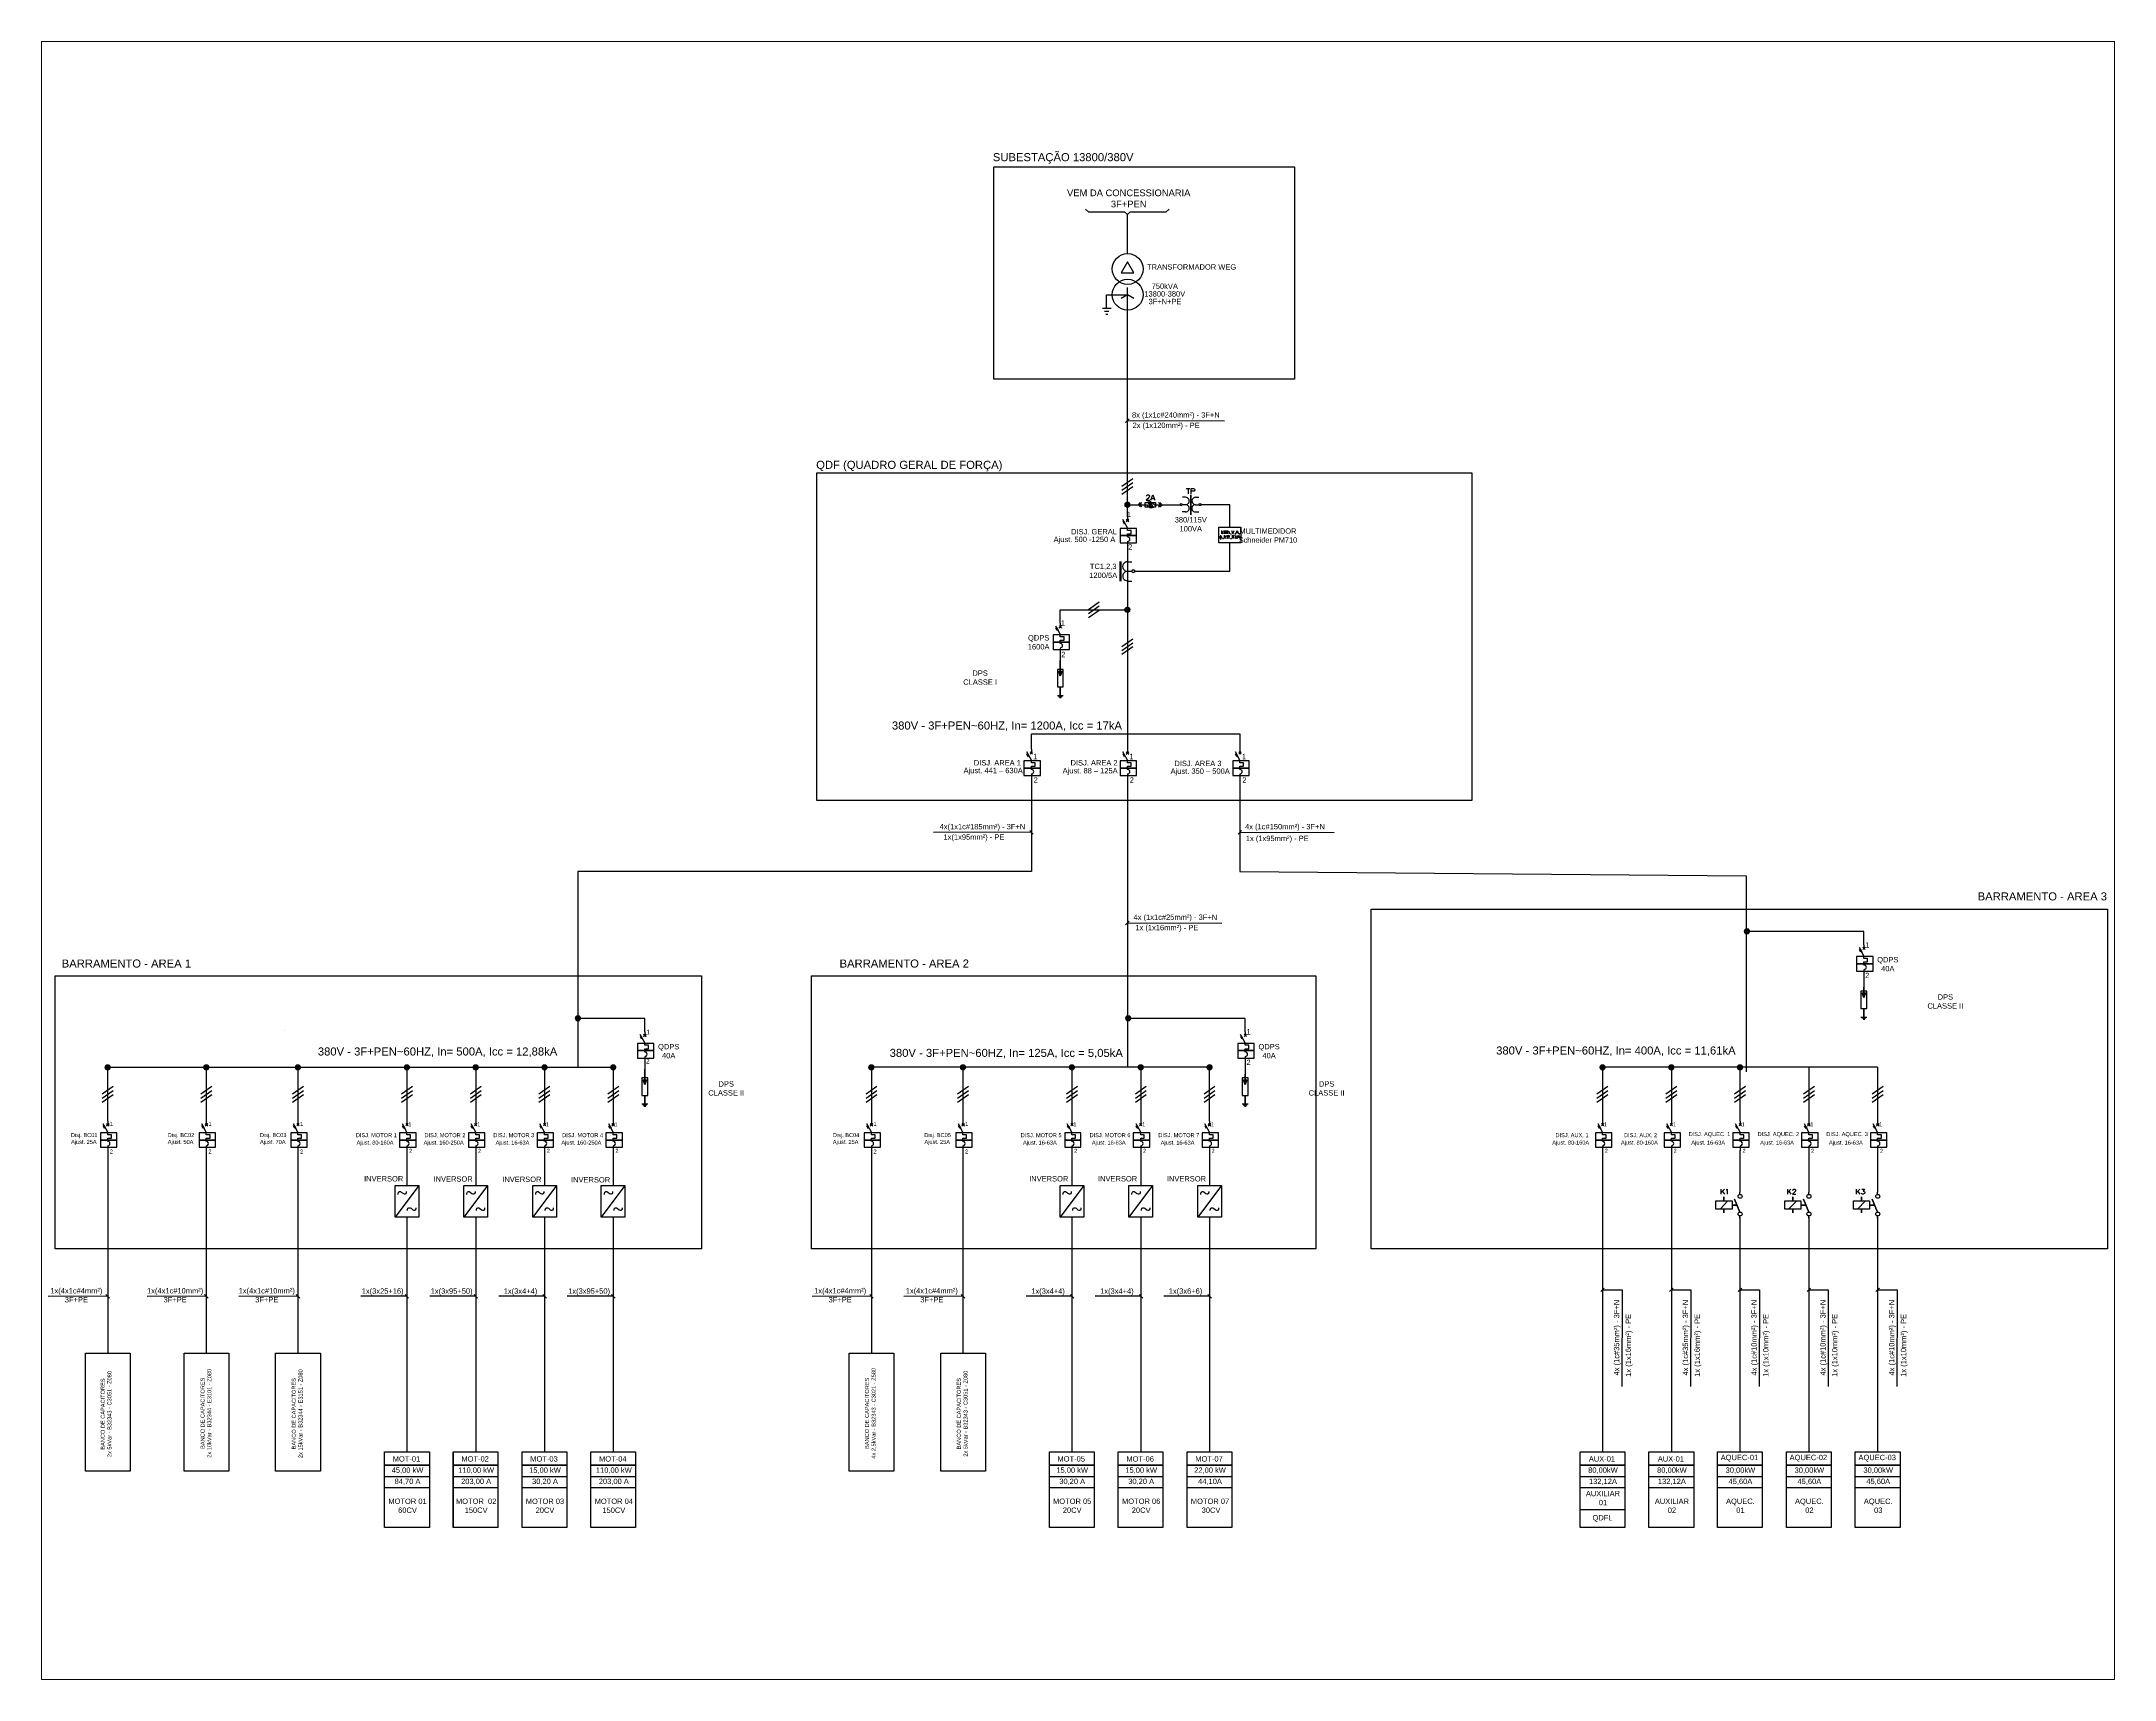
# Paper-space layout 'Layout1' of a CAD drawing. Extents: x 1.05 to 9.69, y 0.55 to 7.38.
# The model-space entities are those that its viewports show. They can reach past a viewport. Long polylines and large blocks are cut down to what shows.
import ezdxf

# ---------------------------------------------------------------- set-up
doc = ezdxf.new("R2010")
doc.units = 0
doc.header["$MEASUREMENT"] = 0
doc.linetypes.add('DASHED2', pattern=[0.375, 0.25, -0.125])
doc.layers.get('0').update_dxf_attribs({"linetype": 'CONTINUOUS'})
for name, color, linetype in [('Elétrico2', 7, 'CONTINUOUS'), ('PDF_.M3G_INTERLIGAÇAO', 1, 'CONTINUOUS'), ('PDF_0_Fase', 1, 'CONTINUOUS'), ('PDF_PDF2_0 z Block objects', 1, 'CONTINUOUS')]:
    doc.layers.add(name, color=color, linetype=linetype)
for name, color, linetype, true_color in [('PDF_.M3G_COMPONENTES', 7, 'CONTINUOUS', 0xbababa), ('PDF_.M3G_PAINEIS', 7, 'CONTINUOUS', 0x767676), ('PDF_Text', 7, 'CONTINUOUS', 0xbababa)]:
    doc.layers.add(name, color=color, linetype=linetype, true_color=true_color)
doc.styles.add('Arial Narrow', font='ARIALN.TTF')
doc.styles.add('PDF ArialMT', font='arial.ttf')

msp = doc.modelspace()

# ---------------------------------------------------------------- linework, layer by layer
at = {"color": 3, "linetype": 'DASHED2', "ltscale": 50}
for points in [[(392.29, 574.9), (504.31, 574.9), (504.31, 495.84), (392.29, 495.84)], [(326.3, 460.87), (570.38, 460.87), (570.38, 338.83), (326.3, 338.83)], [(532.85, 298.4), (807.29, 298.4), (807.29, 171.9), (532.85, 171.9)], [(42.52, 273.53), (283.4, 273.53), (283.4, 171.9), (42.52, 171.9)], [(324.38, 273.53), (512.29, 273.53), (512.29, 171.9), (324.38, 171.9)]]:
    msp.add_lwpolyline(points, close=True, dxfattribs=at)
at = {"layer": 'Elétrico2'}
for points in [[(426.49, 559.15), (427.61, 558.12), (441, 558.12), (442.12, 557.08), (443.16, 558.12), (456.55, 558.12), (457.67, 559.15)], [(442.12, 542.48), (442.12, 544.47)], [(434.35, 522.27), (434.35, 527.2), (442.12, 527.2), (439.7, 525.9)], [(444.45, 525.9), (442.12, 527.2), (442.12, 529.96)], [(432.79, 522.27), (435.99, 522.27)], [(435.13, 521.06), (433.57, 521.06)], [(434.78, 519.85), (434, 519.85)], [(442.12, 519.51), (442.12, 521.5)], [(441.43, 479.69), (442.73, 480.98)], [(442.12, 480.38), (478.29, 480.29)], [(440.05, 455.94), (444.11, 458.79)], [(440.05, 454.47), (444.11, 457.32)], [(440.05, 452.92), (444.11, 455.77)], [(446.96, 448.25), (446.18, 449.03), (446.96, 449.81)], [(446.61, 449.03), (448.69, 449.03), (449.2, 449.03)], [(447.48, 448.25), (446.7, 449.03), (447.48, 449.81)], [(449.2, 452.23), (449.2, 452.31), (449.29, 452.49), (449.38, 452.57), (449.55, 452.75), (449.98, 452.75), (450.15, 452.57), (450.24, 452.49), (450.33, 452.31), (450.33, 452.14), (450.24, 451.97), (450.07, 451.62), (449.12, 450.67), (450.41, 450.67)], [(449.64, 450.41), (450.59, 447.74)], [(450.15, 450.41), (451.1, 447.74)], [(450.59, 450.5), (451.62, 447.91)], [(450.76, 450.67), (451.54, 452.75), (452.31, 450.67)], [(451.1, 451.36), (452.05, 451.36)], [(452.05, 449.03), (452.57, 449.03), (454.47, 449.03)], [(453.7, 448.25), (454.56, 449.03), (453.7, 449.81)], [(454.21, 448.25), (454.99, 449.03), (454.21, 449.81)], [(463.71, 449.03), (462.51, 449.03)], [(463.71, 451.8), (462.59, 451.8)], [(463.97, 455.08), (465.36, 455.08)], [(464.66, 455.08), (464.66, 453.09)], [(465.53, 452.66), (465.53, 445.32)], [(465.7, 452.66), (465.7, 445.32)], [(465.79, 453.09), (465.79, 455.08), (466.65, 455.08), (467, 454.99), (467.08, 454.82), (467.17, 454.65), (467.17, 454.39), (467.08, 454.21), (467, 454.13), (466.65, 454.04), (465.79, 454.04)], [(467.43, 451.8), (468.64, 451.8)], [(467.43, 449.03), (468.64, 449.03)], [(442.12, 437.03), (442.12, 437.54), (442.12, 438.24), (443.42, 438.24), (443.42, 439.44), (442.12, 439.44), (442.12, 440.48), (440.39, 443.59)], [(441.6, 442.81), (442.55, 443.68)], [(441.6, 443.68), (442.55, 442.81)], [(442.12, 444.54), (442.12, 443.25)], [(463.71, 446.35), (462.51, 446.35)], [(467.43, 446.35), (468.64, 446.35)], [(442.12, 435.3), (442.12, 434.78), (442.12, 433.74)], [(476.84, 436.08), (476.84, 437.72)], [(477.1, 439.44), (477.1, 438.24)], [(477.71, 439.01), (477.1, 438.49)], [(477.36, 438.67), (477.71, 438.24)], [(477.71, 436.59), (477.62, 436.51), (477.62, 436.59), (477.71, 436.59), (477.71, 436.42), (477.62, 436.34), (477.62, 436.25)], [(477.97, 439.44), (478.22, 438.24), (478.57, 439.44), (478.83, 438.24), (479.09, 439.44)], [(478.14, 437.72), (478.14, 436.51)], [(478.74, 437.29), (478.14, 436.77)], [(478.4, 436.94), (478.83, 436.51)], [(479, 437.72), (479.35, 436.51), (479.61, 437.72), (479.87, 436.51), (480.21, 437.72)], [(479.43, 439.44), (479.43, 438.24)], [(479.43, 438.84), (479.61, 439.01), (479.69, 439.01), (479.87, 439.01), (480.04, 439.01), (480.04, 438.84), (480.04, 438.24)], [(480.64, 438.32), (480.56, 438.24), (480.56, 438.32), (480.64, 438.32), (480.64, 438.15), (480.56, 438.06), (480.56, 437.98)], [(480.64, 436.59), (480.56, 436.51), (480.56, 436.59), (480.64, 436.59), (480.64, 436.42), (480.56, 436.34), (480.56, 436.25)], [(480.9, 439.44), (481.42, 438.24), (481.85, 439.44)], [(481.07, 437.72), (481.07, 436.51)], [(481.85, 437.72), (481.07, 436.94)], [(481.33, 437.2), (481.85, 436.51)], [(482.28, 438.32), (482.2, 438.24), (482.11, 438.32), (482.2, 438.32), (482.28, 438.32), (482.28, 438.15), (482.2, 438.06), (482.11, 437.98)], [(482.11, 437.72), (482.54, 436.51), (483.06, 437.72)], [(482.54, 438.24), (482.97, 439.44), (483.41, 438.24)], [(482.72, 438.67), (483.23, 438.67)], [(483.15, 436.51), (483.58, 437.72), (484.1, 436.51)], [(483.32, 436.94), (483.92, 436.94)], [(483.84, 438.32), (483.75, 438.24), (483.75, 438.32), (483.84, 438.32), (483.84, 438.15), (483.75, 438.06), (483.75, 437.98)], [(439.27, 427.87), (439.27, 420.53)], [(439.62, 427.87), (439.62, 420.53)], [(442.12, 427.79), (443.68, 427.79)], [(442.12, 424.24), (443.68, 424.24)], [(442.12, 420.62), (443.68, 420.62)], [(427.53, 409.99), (431.59, 412.84)], [(427.53, 408.52), (431.59, 411.38)], [(427.53, 406.97), (431.59, 409.82)], [(417.08, 397.3), (417.08, 397.82), (417.08, 398.59), (418.46, 398.59), (418.46, 399.8), (417.08, 399.8), (417.08, 400.84), (415.35, 403.86)], [(416.64, 403.08), (417.51, 404.03)], [(416.64, 404.03), (417.51, 403.08)], [(417.08, 404.9), (417.08, 403.52)], [(417.08, 395.66), (417.08, 395.14), (417.08, 394.01)], [(417.08, 394.01), (417.08, 389.09)], [(440.05, 396.26), (444.11, 399.11)], [(440.05, 394.79), (444.11, 397.64)], [(440.05, 393.32), (444.11, 396.17)], [(416.04, 378.04), (418.2, 378.04)], [(416.38, 377.6), (417.77, 377.6)], [(416.73, 377.26), (417.42, 377.26)], [(406.3, 350.4), (406.3, 350.92), (406.3, 351.61), (407.68, 351.61), (407.68, 352.9), (406.3, 352.9), (406.3, 353.85), (404.57, 356.96)], [(405.87, 356.19), (406.73, 357.05)], [(405.87, 357.05), (406.73, 356.19)], [(406.3, 358), (406.3, 356.62)], [(442.12, 350.4), (442.12, 350.92), (442.12, 351.61), (443.42, 351.61), (443.42, 352.9), (442.12, 352.9), (442.12, 353.85), (440.39, 356.96)], [(441.6, 356.19), (442.55, 357.05)], [(441.6, 357.05), (442.55, 356.19)], [(442.12, 358), (442.12, 356.62)], [(483.99, 350.4), (483.99, 350.92), (483.99, 351.61), (485.37, 351.61), (485.37, 352.9), (483.99, 352.9), (483.99, 353.85), (482.35, 356.96)], [(483.56, 356.19), (484.42, 357.05)], [(483.56, 357.05), (484.42, 356.19)], [(483.99, 358), (483.99, 356.62)], [(406.3, 348.76), (406.3, 348.15), (406.3, 347.12)], [(442.12, 348.76), (442.12, 348.15), (442.12, 347.12)], [(483.99, 348.76), (483.99, 348.15), (483.99, 347.12)], [(406.3, 327.03), (369.88, 326.94)], [(406.99, 326.34), (405.69, 327.64)], [(483.3, 326.34), (484.6, 327.64)], [(483.99, 327.03), (519.08, 326.94)], [(441.43, 292.62), (442.73, 293.91)], [(442.12, 293.31), (477.21, 293.22)], [(716.53, 277.58), (716.53, 278.1), (716.53, 278.79), (717.83, 278.79), (717.83, 280.08), (716.53, 280.08), (716.53, 281.03), (714.81, 284.14)], [(716.1, 283.37), (716.96, 284.23)], [(716.1, 284.23), (716.96, 283.37)], [(716.53, 285.09), (716.53, 283.8)], [(716.53, 275.85), (716.53, 275.33), (716.53, 274.3)], [(715.41, 258.23), (717.57, 258.23)], [(715.76, 257.89), (717.22, 257.89)], [(716.19, 257.46), (716.88, 257.46)], [(486, 245.2), (486, 245.72), (486, 246.41), (487.29, 246.41), (487.29, 247.71), (486, 247.71), (486, 248.66), (484.27, 251.77)], [(485.57, 250.99), (486.43, 251.85)], [(485.57, 251.85), (486.43, 250.99)], [(486, 252.72), (486, 251.42)], [(486, 243.47), (486, 242.96), (486, 241.92)], [(60.14, 229.57), (64.2, 232.42)], [(96.89, 229.57), (100.95, 232.42)], [(131.02, 229.57), (135.08, 232.42)], [(171.61, 229.57), (175.67, 232.42)], [(197.27, 229.57), (201.33, 232.42)], [(222.83, 229.57), (226.89, 232.42)], [(248.48, 229.57), (252.54, 232.42)], [(344.69, 229.57), (348.74, 232.42)], [(378.81, 229.57), (382.87, 232.42)], [(419.41, 229.57), (423.47, 232.42)], [(445.06, 229.57), (449.12, 232.42)], [(470.62, 229.57), (474.68, 232.42)], [(617.03, 229.57), (621.09, 232.42)], [(642.68, 229.57), (646.74, 232.42)], [(668.33, 229.57), (672.39, 232.42)], [(693.99, 229.57), (698.05, 232.42)], [(719.55, 229.57), (723.61, 232.42)], [(60.14, 228.01), (64.2, 230.86)], [(60.14, 226.55), (64.2, 229.4)], [(96.89, 228.01), (100.95, 230.86)], [(96.89, 226.55), (100.95, 229.4)], [(131.02, 228.01), (135.08, 230.86)], [(131.02, 226.55), (135.08, 229.4)], [(171.61, 228.01), (175.67, 230.86)], [(171.61, 226.55), (175.67, 229.4)], [(197.27, 228.01), (201.33, 230.86)], [(197.27, 226.55), (201.33, 229.4)], [(222.83, 228.01), (226.89, 230.86)], [(222.83, 226.55), (226.89, 229.4)], [(248.48, 228.01), (252.54, 230.86)], [(248.48, 226.55), (252.54, 229.4)], [(344.69, 228.01), (348.74, 230.86)], [(344.69, 226.55), (348.74, 229.4)], [(378.81, 228.01), (382.87, 230.86)], [(378.81, 226.55), (382.87, 229.4)], [(419.41, 228.01), (423.47, 230.86)], [(419.41, 226.55), (423.47, 229.4)], [(445.06, 228.01), (449.12, 230.86)], [(445.06, 226.55), (449.12, 229.4)], [(470.62, 228.01), (474.68, 230.86)], [(470.62, 226.55), (474.68, 229.4)], [(484.87, 225.85), (487.03, 225.85)], [(485.22, 225.51), (486.69, 225.51)], [(485.65, 225.08), (486.34, 225.08)], [(617.03, 228.01), (621.09, 230.86)], [(617.03, 226.55), (621.09, 229.4)], [(642.68, 228.01), (646.74, 230.86)], [(642.68, 226.55), (646.74, 229.4)], [(668.33, 228.01), (672.39, 230.86)], [(668.33, 226.55), (672.39, 229.4)], [(693.99, 228.01), (698.05, 230.86)], [(693.99, 226.55), (698.05, 229.4)], [(719.55, 228.01), (723.61, 230.86)], [(719.55, 226.55), (723.61, 229.4)], [(62.13, 211.86), (62.13, 212.38), (62.13, 213.16), (63.51, 213.16), (63.51, 214.37), (62.13, 214.37), (62.13, 215.4), (60.48, 218.43)], [(61.69, 217.65), (62.64, 218.6)], [(61.69, 218.6), (62.64, 217.65)], [(62.13, 219.46), (62.13, 218.08)], [(98.88, 211.86), (98.88, 212.38), (98.88, 213.16), (100.26, 213.16), (100.26, 214.37), (98.88, 214.37), (98.88, 215.4), (97.24, 218.43)], [(98.45, 217.65), (99.4, 218.6)], [(98.45, 218.6), (99.4, 217.65)], [(98.88, 219.46), (98.88, 218.08)], [(133.01, 211.86), (133.01, 212.38), (133.01, 213.16), (134.39, 213.16), (134.39, 214.37), (133.01, 214.37), (133.01, 215.4), (131.37, 218.43)], [(132.58, 217.65), (133.53, 218.6)], [(132.58, 218.6), (133.53, 217.65)], [(133.01, 219.46), (133.01, 218.08)], [(173.6, 211.86), (173.6, 212.38), (173.6, 213.16), (174.98, 213.16), (174.98, 214.37), (173.6, 214.37), (173.6, 215.4), (171.96, 218.43)], [(173.17, 217.65), (174.12, 218.6)], [(173.17, 218.6), (174.12, 217.65)], [(173.6, 219.46), (173.6, 218.08)], [(199.25, 211.86), (199.25, 212.38), (199.25, 213.16), (200.63, 213.16), (200.63, 214.37), (199.25, 214.37), (199.25, 215.4), (197.53, 218.43)], [(198.82, 217.65), (199.68, 218.6)], [(198.82, 218.6), (199.68, 217.65)], [(199.25, 219.46), (199.25, 218.08)], [(224.9, 211.86), (224.9, 212.38), (224.9, 213.16), (226.2, 213.16), (226.2, 214.37), (224.9, 214.37), (224.9, 215.4), (223.18, 218.43)], [(224.47, 217.65), (225.34, 218.6)], [(224.47, 218.6), (225.34, 217.65)], [(224.9, 219.46), (224.9, 218.08)], [(250.47, 211.86), (250.47, 212.38), (250.47, 213.16), (251.85, 213.16), (251.85, 214.37), (250.47, 214.37), (250.47, 215.4), (248.83, 218.43)], [(250.04, 217.65), (250.99, 218.6)], [(250.04, 218.6), (250.99, 217.65)], [(250.47, 219.46), (250.47, 218.08)], [(346.67, 211.86), (346.67, 212.38), (346.67, 213.16), (348.05, 213.16), (348.05, 214.37), (346.67, 214.37), (346.67, 215.4), (345.03, 218.43)], [(346.24, 217.65), (347.19, 218.6)], [(346.24, 218.6), (347.19, 217.65)], [(346.67, 219.46), (346.67, 218.08)], [(380.8, 211.86), (380.8, 212.38), (380.8, 213.16), (382.18, 213.16), (382.18, 214.37), (380.8, 214.37), (380.8, 215.4), (379.16, 218.43)], [(380.37, 217.65), (381.32, 218.6)], [(380.37, 218.6), (381.32, 217.65)], [(380.8, 219.46), (380.8, 218.08)], [(421.39, 211.86), (421.39, 212.38), (421.39, 213.16), (422.78, 213.16), (422.78, 214.37), (421.39, 214.37), (421.39, 215.4), (419.67, 218.43)], [(420.96, 217.65), (421.83, 218.6)], [(420.96, 218.6), (421.83, 217.65)], [(421.39, 219.46), (421.39, 218.08)], [(447.05, 211.86), (447.05, 212.38), (447.05, 213.16), (448.34, 213.16), (448.34, 214.37), (447.05, 214.37), (447.05, 215.4), (445.32, 218.43)], [(446.61, 217.65), (447.48, 218.6)], [(446.61, 218.6), (447.48, 217.65)], [(447.05, 219.46), (447.05, 218.08)], [(472.61, 211.86), (472.61, 212.38), (472.61, 213.16), (473.99, 213.16), (473.99, 214.37), (472.61, 214.37), (472.61, 215.4), (470.97, 218.43)], [(472.18, 217.65), (473.13, 218.6)], [(472.18, 218.6), (473.13, 217.65)], [(472.61, 219.46), (472.61, 218.08)], [(619.1, 211.86), (619.1, 212.38), (619.1, 213.16), (620.49, 213.16), (620.49, 214.37), (619.1, 214.37), (619.1, 215.4), (617.46, 218.43)], [(618.67, 217.65), (619.62, 218.6)], [(618.67, 218.6), (619.62, 217.65)], [(619.1, 219.46), (619.1, 218.08)], [(644.76, 211.86), (644.76, 212.38), (644.76, 213.16), (646.14, 213.16), (646.14, 214.37), (644.76, 214.37), (644.76, 215.4), (643.03, 218.43)], [(644.32, 217.65), (645.19, 218.6)], [(644.32, 218.6), (645.19, 217.65)], [(644.76, 219.46), (644.76, 218.08)], [(670.41, 211.86), (670.41, 212.38), (670.41, 213.16), (671.7, 213.16), (671.7, 214.37), (670.41, 214.37), (670.41, 215.4), (668.68, 218.43)], [(669.98, 217.65), (670.84, 218.6)], [(669.98, 218.6), (670.84, 217.65)], [(670.41, 219.46), (670.41, 218.08)], [(695.97, 211.86), (695.97, 212.38), (695.97, 213.16), (697.35, 213.16), (697.35, 214.37), (695.97, 214.37), (695.97, 215.4), (694.33, 218.43)], [(695.54, 217.65), (696.49, 218.6)], [(695.54, 218.6), (696.49, 217.65)], [(695.97, 219.46), (695.97, 218.08)], [(721.62, 211.86), (721.62, 212.38), (721.62, 213.16), (723.01, 213.16), (723.01, 214.37), (721.62, 214.37), (721.62, 215.4), (719.98, 218.43)], [(721.19, 217.65), (722.14, 218.6)], [(721.19, 218.6), (722.14, 217.65)], [(721.62, 219.46), (721.62, 218.08)], [(62.13, 210.22), (62.13, 209.7), (62.13, 208.58)], [(98.88, 210.22), (98.88, 209.7), (98.88, 208.58)], [(133.01, 210.22), (133.01, 209.7), (133.01, 208.58)], [(173.6, 210.22), (173.6, 209.7), (173.6, 208.58)], [(199.25, 210.22), (199.25, 209.7), (199.25, 208.58)], [(224.9, 210.22), (224.9, 209.7), (224.9, 208.58)], [(250.47, 210.22), (250.47, 209.7), (250.47, 208.58)], [(346.67, 210.22), (346.67, 209.7), (346.67, 208.58)], [(380.8, 210.22), (380.8, 209.7), (380.8, 208.58)], [(421.39, 210.22), (421.39, 209.7), (421.39, 208.58)], [(447.05, 210.22), (447.05, 209.7), (447.05, 208.58)], [(472.61, 210.22), (472.61, 209.7), (472.61, 208.58)], [(619.1, 210.22), (619.1, 209.7), (619.1, 208.58)], [(644.76, 210.22), (644.76, 209.7), (644.76, 208.58)], [(670.41, 210.22), (670.41, 209.7), (670.41, 208.58)], [(695.97, 210.22), (695.97, 209.7), (695.97, 208.58)], [(721.62, 210.22), (721.62, 209.7), (721.62, 208.58)], [(178.01, 195.54), (169.2, 183.71)], [(170.32, 192.17), (170.32, 192.52), (170.49, 193.03), (170.84, 193.21), (171.18, 193.21), (171.53, 193.03), (172.31, 192.52), (172.65, 192.34), (173, 192.34), (173.34, 192.52), (173.52, 192.86), (173.52, 193.21)], [(203.66, 195.54), (194.85, 183.71)], [(195.97, 192.17), (195.97, 192.52), (196.14, 193.03), (196.49, 193.21), (196.83, 193.21), (197.18, 193.03), (197.87, 192.52), (198.22, 192.34), (198.56, 192.34), (198.99, 192.52), (199.17, 192.86), (199.17, 193.21)], [(229.31, 195.54), (220.5, 183.71)], [(221.62, 192.17), (221.62, 192.52), (221.8, 193.03), (222.14, 193.21), (222.49, 193.21), (222.83, 193.03), (223.52, 192.52), (223.87, 192.34), (224.21, 192.34), (224.56, 192.52), (224.73, 192.86), (224.73, 193.21)], [(254.87, 195.54), (246.06, 183.71)], [(247.19, 192.17), (247.19, 192.52), (247.36, 193.03), (247.71, 193.21), (248.14, 193.21), (248.48, 193.03), (249.17, 192.52), (249.52, 192.34), (249.87, 192.34), (250.21, 192.52), (250.38, 192.86), (250.38, 193.21)], [(425.8, 195.54), (416.99, 183.71)], [(418.11, 192.17), (418.11, 192.52), (418.28, 193.03), (418.63, 193.21), (419.06, 193.21), (419.41, 193.03), (420.1, 192.52), (420.44, 192.34), (420.79, 192.34), (421.13, 192.52), (421.31, 192.86), (421.31, 193.21)], [(451.45, 195.54), (442.64, 183.71)], [(443.76, 192.17), (443.76, 192.52), (443.94, 193.03), (444.28, 193.21), (444.63, 193.21), (444.97, 193.03), (445.66, 192.52), (446.1, 192.34), (446.44, 192.34), (446.79, 192.52), (446.96, 192.86), (446.96, 193.21)], [(477.1, 195.54), (468.29, 183.71)], [(469.41, 192.17), (469.41, 192.52), (469.59, 193.03), (469.93, 193.21), (470.28, 193.21), (470.62, 193.03), (471.32, 192.52), (471.66, 192.34), (472.01, 192.34), (472.35, 192.52), (472.52, 192.86), (472.52, 193.21)], [(663.33, 192.26), (663.33, 194.07)], [(664.53, 194.07), (663.33, 192.86)], [(663.76, 193.29), (664.53, 192.26)], [(665.14, 193.73), (665.31, 193.81), (665.57, 194.07), (665.57, 192.26)], [(688.2, 192.26), (688.2, 194.07)], [(689.32, 194.07), (688.2, 192.86)], [(688.63, 193.29), (689.32, 192.26)], [(690.01, 193.64), (690.01, 193.73), (690.1, 193.9), (690.19, 193.98), (690.36, 194.07), (690.7, 194.07), (690.88, 193.98), (690.96, 193.9), (691.05, 193.73), (691.05, 193.55), (690.96, 193.38), (690.79, 193.12), (689.93, 192.26), (691.14, 192.26)], [(713.77, 192.26), (713.77, 194.07)], [(714.97, 194.07), (713.77, 192.86)], [(714.2, 193.29), (714.97, 192.26)], [(715.75, 194.07), (716.7, 194.07), (716.18, 193.38), (716.44, 193.38), (716.62, 193.29), (716.7, 193.21), (716.79, 192.95), (716.79, 192.78), (716.7, 192.52), (716.53, 192.34), (716.27, 192.26), (716.01, 192.26), (715.75, 192.34), (715.67, 192.43), (715.58, 192.6)], [(173.86, 186.12), (173.86, 186.47), (174.03, 186.99), (174.38, 187.16), (174.81, 187.16), (175.16, 186.99), (175.85, 186.47), (176.19, 186.3), (176.54, 186.3), (176.88, 186.47), (177.06, 186.82), (177.06, 187.16)], [(199.51, 186.12), (199.51, 186.47), (199.68, 186.99), (200.03, 187.16), (200.38, 187.16), (200.72, 186.99), (201.41, 186.47), (201.84, 186.3), (202.19, 186.3), (202.54, 186.47), (202.71, 186.82), (202.71, 187.16)], [(225.16, 186.12), (225.16, 186.47), (225.34, 186.99), (225.68, 187.16), (226.03, 187.16), (226.37, 186.99), (227.06, 186.47), (227.41, 186.3), (227.75, 186.3), (228.1, 186.47), (228.27, 186.82), (228.27, 187.16)], [(250.82, 186.12), (250.82, 186.47), (250.99, 186.99), (251.33, 187.16), (251.68, 187.16), (252.02, 186.99), (252.72, 186.47), (253.06, 186.3), (253.41, 186.3), (253.75, 186.47), (253.92, 186.82), (253.92, 187.16)], [(421.74, 186.12), (421.74, 186.47), (421.91, 186.99), (422.26, 187.16), (422.6, 187.16), (422.95, 186.99), (423.64, 186.47), (423.98, 186.3), (424.33, 186.3), (424.68, 186.47), (424.85, 186.82), (424.85, 187.16)], [(447.3, 186.12), (447.3, 186.47), (447.48, 186.99), (447.82, 187.16), (448.17, 187.16), (448.6, 186.99), (449.29, 186.47), (449.64, 186.3), (449.98, 186.3), (450.33, 186.47), (450.5, 186.82), (450.5, 187.16)], [(472.96, 186.12), (472.96, 186.47), (473.13, 186.99), (473.47, 187.16), (473.82, 187.16), (474.17, 186.99), (474.86, 186.47), (475.2, 186.3), (475.63, 186.3), (475.98, 186.47), (476.15, 186.82), (476.15, 187.16)], [(662.89, 186.73), (665.83, 189.75)], [(664.36, 189.75), (664.36, 191.22)], [(664.36, 186.73), (664.36, 185.26)], [(669.29, 188.2), (667.38, 188.2)], [(670.32, 185.61), (668.33, 190.44)], [(670.32, 192.17), (670.32, 192.95)], [(688.46, 186.73), (691.48, 189.75)], [(690.01, 189.75), (690.01, 191.22)], [(690.01, 186.73), (690.01, 185.26)], [(694.85, 188.2), (692.95, 188.2)], [(695.97, 185.61), (693.99, 190.44)], [(695.97, 192.17), (695.97, 192.95)], [(714.11, 186.73), (717.13, 189.75)], [(715.58, 189.75), (715.58, 191.22)], [(715.58, 186.73), (715.58, 185.26)], [(720.5, 188.2), (718.6, 188.2)], [(721.62, 185.61), (719.55, 190.44)], [(721.62, 192.17), (721.62, 192.95)], [(670.32, 183.36), (670.32, 184.14)], [(695.97, 183.36), (695.97, 184.14)], [(721.62, 183.36), (721.62, 184.14)], [(62.77, 153.56), (61.48, 154.86)], [(99.57, 153.56), (98.27, 154.86)], [(133.7, 153.56), (132.4, 154.86)], [(174.25, 153.56), (172.95, 154.86)], [(199.94, 153.56), (198.65, 154.86)], [(225.6, 153.56), (224.3, 154.86)], [(251.16, 153.56), (249.87, 154.86)], [(347.36, 153.56), (346.07, 154.86)], [(381.49, 153.56), (380.2, 154.86)], [(422.17, 153.56), (420.88, 154.86)], [(447.82, 153.56), (446.53, 154.86)], [(473.39, 153.56), (472.09, 154.86)], [(618.46, 155.95), (619.75, 157.25)], [(619.1, 156.6), (626.37, 156.6), (626.29, 120.58)], [(644.11, 155.95), (645.4, 157.25)], [(644.76, 156.6), (652.02, 156.6), (651.94, 120.58)], [(669.67, 155.95), (670.97, 157.25)], [(670.32, 156.6), (677.59, 156.6), (677.5, 120.58)], [(695.33, 155.95), (696.62, 157.25)], [(695.97, 156.6), (703.24, 156.6), (703.15, 120.58)], [(720.98, 155.95), (722.27, 157.25)], [(721.62, 156.6), (728.89, 156.6), (728.81, 120.58)], [(62.08, 154.25), (40.01, 154.2)], [(98.88, 154.25), (76.81, 154.2)], [(133.01, 154.25), (110.94, 154.2)], [(173.56, 154.25), (156.47, 154.21)], [(199.25, 154.25), (182.17, 154.21)], [(224.9, 154.25), (207.82, 154.21)], [(250.47, 154.25), (233.38, 154.21)], [(346.67, 154.25), (324.6, 154.2)], [(380.8, 154.25), (358.73, 154.2)], [(421.48, 154.25), (404.39, 154.21)], [(447.13, 154.25), (430.05, 154.21)], [(472.7, 154.25), (455.61, 154.21)], [(181.98, 91.38), (165.31, 91.38), (181.98, 91.38)], [(165.31, 87.15), (181.98, 87.15)], [(207.54, 91.38), (190.88, 91.38), (207.54, 91.38)], [(190.88, 87.15), (207.54, 87.15)], [(233.2, 91.38), (216.53, 91.38), (233.2, 91.38)], [(216.53, 87.15), (233.2, 87.15)], [(258.85, 91.38), (242.18, 91.38), (258.85, 91.38)], [(242.18, 87.15), (258.85, 87.15)], [(429.64, 91.38), (412.97, 91.38), (429.64, 91.38)], [(412.97, 87.15), (429.64, 87.15)], [(455.34, 91.38), (438.67, 91.38), (455.34, 91.38)], [(438.67, 87.15), (455.34, 87.15)], [(480.99, 91.38), (464.32, 91.38), (480.99, 91.38)], [(464.32, 87.15), (480.99, 87.15)], [(627.4, 91.38), (610.73, 91.38), (627.4, 91.38)], [(610.73, 87.15), (627.4, 87.15)], [(653.09, 91.38), (636.42, 91.38), (653.09, 91.38)], [(636.42, 87.15), (653.09, 87.15)], [(678.61, 91.38), (661.94, 91.38), (678.61, 91.38)], [(661.94, 87.15), (678.61, 87.15)], [(704.31, 91.38), (687.64, 91.38), (704.31, 91.38)], [(687.64, 87.15), (704.31, 87.15)], [(729.96, 91.38), (713.29, 91.38), (729.96, 91.38)], [(713.29, 87.15), (729.96, 87.15)], [(165.31, 83), (181.98, 83)], [(190.88, 83), (207.54, 83)], [(216.53, 83), (233.2, 83)], [(242.18, 83), (258.85, 83)], [(412.97, 83), (429.64, 83)], [(438.67, 83), (455.34, 83)], [(464.32, 83), (480.99, 83)], [(610.73, 83), (627.4, 83)], [(636.42, 83), (653.09, 83)], [(661.94, 83), (678.61, 83)], [(687.64, 83), (704.31, 83)], [(713.29, 83), (729.96, 83)], [(610.73, 74.82), (627.4, 74.82)]]:
    msp.add_lwpolyline(points, dxfattribs=at)
for points in [[(442.12, 539.46), (439.7, 535.4), (444.45, 535.4)], [(452.57, 448.17), (448.69, 448.17), (448.69, 449.9), (452.57, 449.9)], [(440.48, 442.73), (440.74, 442.9), (441.26, 441.95), (441, 441.78)], [(484.36, 434.87), (476.15, 434.87), (476.15, 440.65), (484.36, 440.65)], [(439.36, 437.54), (445.49, 437.54), (445.49, 440.22), (439.36, 440.22)], [(439.36, 434.78), (445.49, 434.78), (445.49, 437.54), (439.36, 437.54)], [(476.76, 436.51), (476.58, 436.59), (476.5, 436.68), (476.41, 436.85), (476.41, 436.94), (476.5, 437.11), (476.58, 437.29), (476.76, 437.29), (476.84, 437.29), (477.02, 437.29), (477.19, 437.11), (477.19, 436.94), (477.19, 436.85), (477.19, 436.68), (477.02, 436.59), (476.84, 436.51)], [(415.43, 403.08), (415.78, 403.26), (416.3, 402.31), (415.95, 402.13)], [(414.4, 397.82), (420.53, 397.82), (420.53, 400.58), (414.4, 400.58)], [(414.4, 395.14), (420.53, 395.14), (420.53, 397.82), (414.4, 397.82)], [(416.04, 381.23), (418.2, 381.23), (418.2, 387.71), (416.04, 387.71)], [(416.04, 381.23), (418.2, 381.23), (418.2, 387.71), (416.04, 387.71)], [(416.04, 381.23), (418.2, 381.23), (418.2, 387.71), (416.04, 387.71)], [(416.04, 381.23), (418.2, 381.23), (418.2, 387.71), (416.04, 387.71)], [(416.47, 387.02), (417.77, 387.02), (417.08, 385.21)], [(416.47, 387.02), (417.77, 387.02), (417.08, 385.21)], [(416.47, 387.02), (417.77, 387.02), (417.08, 385.21)], [(416.47, 387.02), (417.77, 387.02), (417.08, 385.21)], [(417.08, 385.29), (417.08, 387.71)], [(417.08, 385.29), (417.08, 387.71)], [(417.08, 378.04), (417.08, 381.23)], [(417.08, 378.04), (417.08, 381.23)], [(404.66, 356.1), (405, 356.27), (405.43, 355.32), (405.18, 355.15)], [(440.48, 356.1), (440.74, 356.27), (441.26, 355.32), (441, 355.15)], [(482.35, 356.1), (482.7, 356.27), (483.22, 355.32), (482.87, 355.15)], [(403.53, 350.92), (409.67, 350.92), (409.67, 353.59), (403.53, 353.59)], [(403.53, 348.15), (409.67, 348.15), (409.67, 350.92), (403.53, 350.92)], [(439.36, 350.92), (445.49, 350.92), (445.49, 353.59), (439.36, 353.59)], [(439.36, 348.15), (445.49, 348.15), (445.49, 350.92), (439.36, 350.92)], [(481.32, 350.92), (487.45, 350.92), (487.45, 353.59), (481.32, 353.59)], [(481.32, 348.15), (487.45, 348.15), (487.45, 350.92), (481.32, 350.92)], [(713.77, 278.1), (719.9, 278.1), (719.9, 280.78), (713.77, 280.78)], [(713.77, 275.33), (719.9, 275.33), (719.9, 278.1), (713.77, 278.1)], [(714.89, 283.28), (715.15, 283.45), (715.67, 282.5), (715.41, 282.33)], [(715.41, 261.43), (717.57, 261.43), (717.57, 267.91), (715.41, 267.91)], [(715.41, 261.43), (717.57, 261.43), (717.57, 267.91), (715.41, 267.91)], [(715.41, 261.43), (717.57, 261.43), (717.57, 267.91), (715.41, 267.91)], [(715.41, 261.43), (717.57, 261.43), (717.57, 267.91), (715.41, 267.91)], [(715.84, 267.22), (717.14, 267.22), (716.53, 265.4)], [(715.84, 267.22), (717.14, 267.22), (716.53, 265.4)], [(715.84, 267.22), (717.14, 267.22), (716.53, 265.4)], [(715.84, 267.22), (717.14, 267.22), (716.53, 265.4)], [(716.53, 267.22), (716.53, 269.29)], [(716.53, 265.49), (716.53, 267.91)], [(716.53, 265.49), (716.53, 267.91)], [(716.53, 258.23), (716.53, 261.43)], [(716.53, 258.23), (716.53, 261.43)], [(483.23, 245.72), (489.37, 245.72), (489.37, 248.4), (483.23, 248.4)], [(484.36, 250.9), (484.62, 251.07), (485.13, 250.12), (484.87, 249.95)], [(483.23, 242.96), (489.37, 242.96), (489.37, 245.72), (483.23, 245.72)], [(484.87, 229.05), (487.03, 229.05), (487.03, 235.53), (484.87, 235.53)], [(484.87, 229.05), (487.03, 229.05), (487.03, 235.53), (484.87, 235.53)], [(484.87, 229.05), (487.03, 229.05), (487.03, 235.53), (484.87, 235.53)], [(484.87, 229.05), (487.03, 229.05), (487.03, 235.53), (484.87, 235.53)], [(485.31, 234.84), (486.6, 234.84), (486, 233.02)], [(485.31, 234.84), (486.6, 234.84), (486, 233.02)], [(485.31, 234.84), (486.6, 234.84), (486, 233.02)], [(485.31, 234.84), (486.6, 234.84), (486, 233.02)], [(486, 234.84), (486, 236.91)], [(486, 233.11), (486, 235.53)], [(486, 233.11), (486, 235.53)], [(486, 225.85), (486, 229.05)], [(486, 225.85), (486, 229.05)], [(60.48, 217.65), (60.83, 217.74), (61.35, 216.87), (61, 216.7)], [(97.24, 217.65), (97.58, 217.74), (98.1, 216.87), (97.76, 216.7)], [(131.37, 217.65), (131.71, 217.74), (132.23, 216.87), (131.89, 216.7)], [(171.96, 217.56), (172.31, 217.74), (172.82, 216.87), (172.48, 216.7)], [(197.61, 217.56), (197.96, 217.74), (198.48, 216.87), (198.13, 216.7)], [(223.26, 217.56), (223.52, 217.74), (224.04, 216.87), (223.78, 216.7)], [(248.92, 217.56), (249.17, 217.74), (249.69, 216.87), (249.43, 216.7)], [(345.03, 217.65), (345.38, 217.74), (345.89, 216.87), (345.55, 216.7)], [(379.16, 217.65), (379.5, 217.74), (380.02, 216.87), (379.68, 216.7)], [(419.75, 217.56), (420.1, 217.74), (420.62, 216.87), (420.27, 216.7)], [(445.4, 217.56), (445.66, 217.74), (446.18, 216.87), (445.92, 216.7)], [(471.06, 217.56), (471.32, 217.74), (471.83, 216.87), (471.57, 216.7)], [(617.46, 217.56), (617.81, 217.74), (618.33, 216.87), (617.98, 216.7)], [(643.12, 217.56), (643.46, 217.74), (643.98, 216.87), (643.63, 216.7)], [(668.77, 217.56), (669.03, 217.74), (669.54, 216.87), (669.29, 216.7)], [(694.42, 217.56), (694.68, 217.74), (695.2, 216.87), (694.94, 216.7)], [(720.07, 217.56), (720.33, 217.74), (720.85, 216.87), (720.59, 216.7)], [(59.45, 212.38), (65.58, 212.38), (65.58, 215.14), (59.45, 215.14)], [(59.45, 209.7), (65.58, 209.7), (65.58, 212.38), (59.45, 212.38)], [(96.2, 212.38), (102.33, 212.38), (102.33, 215.14), (96.2, 215.14)], [(96.2, 209.7), (102.33, 209.7), (102.33, 212.38), (96.2, 212.38)], [(130.33, 212.38), (136.46, 212.38), (136.46, 215.14), (130.33, 215.14)], [(130.33, 209.7), (136.46, 209.7), (136.46, 212.38), (130.33, 212.38)], [(170.92, 212.38), (177.06, 212.38), (177.06, 215.14), (170.92, 215.14)], [(170.92, 209.7), (177.06, 209.7), (177.06, 212.38), (170.92, 212.38)], [(196.58, 212.38), (202.62, 212.38), (202.62, 215.14), (196.58, 215.14)], [(196.58, 209.7), (202.62, 209.7), (202.62, 212.38), (196.58, 212.38)], [(222.14, 212.38), (228.27, 212.38), (228.27, 215.14), (222.14, 215.14)], [(222.14, 209.7), (228.27, 209.7), (228.27, 212.38), (222.14, 212.38)], [(247.79, 212.38), (253.92, 212.38), (253.92, 215.14), (247.79, 215.14)], [(247.79, 209.7), (253.92, 209.7), (253.92, 212.38), (247.79, 212.38)], [(343.99, 212.38), (350.13, 212.38), (350.13, 215.14), (343.99, 215.14)], [(343.99, 209.7), (350.13, 209.7), (350.13, 212.38), (343.99, 212.38)], [(378.12, 212.38), (384.26, 212.38), (384.26, 215.14), (378.12, 215.14)], [(378.12, 209.7), (384.26, 209.7), (384.26, 212.38), (378.12, 212.38)], [(418.72, 212.38), (424.76, 212.38), (424.76, 215.14), (418.72, 215.14)], [(418.72, 209.7), (424.76, 209.7), (424.76, 212.38), (418.72, 212.38)], [(444.28, 212.38), (450.41, 212.38), (450.41, 215.14), (444.28, 215.14)], [(444.28, 209.7), (450.41, 209.7), (450.41, 212.38), (444.28, 212.38)], [(469.93, 212.38), (476.07, 212.38), (476.07, 215.14), (469.93, 215.14)], [(469.93, 209.7), (476.07, 209.7), (476.07, 212.38), (469.93, 212.38)], [(616.43, 212.38), (622.56, 212.38), (622.56, 215.14), (616.43, 215.14)], [(616.43, 209.7), (622.56, 209.7), (622.56, 212.38), (616.43, 212.38)], [(642.08, 212.38), (648.12, 212.38), (648.12, 215.14), (642.08, 215.14)], [(642.08, 209.7), (648.12, 209.7), (648.12, 212.38), (642.08, 212.38)], [(667.64, 212.38), (673.78, 212.38), (673.78, 215.14), (667.64, 215.14)], [(667.64, 209.7), (673.78, 209.7), (673.78, 212.38), (667.64, 212.38)], [(693.3, 212.38), (699.43, 212.38), (699.43, 215.14), (693.3, 215.14)], [(693.3, 209.7), (699.43, 209.7), (699.43, 212.38), (693.3, 212.38)], [(718.95, 212.38), (725.08, 212.38), (725.08, 215.14), (718.95, 215.14)], [(718.95, 209.7), (725.08, 209.7), (725.08, 212.38), (718.95, 212.38)], [(169.2, 195.54), (178.01, 195.54), (178.01, 183.71), (169.2, 183.71)], [(194.85, 195.54), (203.66, 195.54), (203.66, 183.71), (194.85, 183.71)], [(220.5, 195.54), (229.31, 195.54), (229.31, 183.71), (220.5, 183.71)], [(246.06, 195.54), (254.87, 195.54), (254.87, 183.71), (246.06, 183.71)], [(416.99, 195.54), (425.8, 195.54), (425.8, 183.71), (416.99, 183.71)], [(442.64, 195.54), (451.45, 195.54), (451.45, 183.71), (442.64, 183.71)], [(468.29, 195.54), (477.1, 195.54), (477.1, 183.71), (468.29, 183.71)], [(661.34, 189.75), (667.38, 189.75), (667.38, 186.73), (661.34, 186.73)], [(661.34, 189.75), (667.38, 189.75), (667.38, 186.73), (661.34, 186.73)], [(661.34, 189.75), (667.38, 189.75), (667.38, 186.73), (661.34, 186.73)], [(661.34, 189.75), (667.38, 189.75), (667.38, 186.73), (661.34, 186.73)], [(665.83, 189.75), (662.89, 186.73)], [(664.36, 191.22), (664.36, 189.75)], [(664.36, 185.26), (664.36, 186.73)], [(667.38, 188.2), (669.29, 188.2)], [(668.33, 190.44), (670.32, 185.61)], [(686.99, 189.75), (692.95, 189.75), (692.95, 186.73), (686.99, 186.73)], [(686.99, 189.75), (692.95, 189.75), (692.95, 186.73), (686.99, 186.73)], [(686.99, 189.75), (692.95, 189.75), (692.95, 186.73), (686.99, 186.73)], [(686.99, 189.75), (692.95, 189.75), (692.95, 186.73), (686.99, 186.73)], [(691.48, 189.75), (688.46, 186.73)], [(690.01, 191.22), (690.01, 189.75)], [(690.01, 185.26), (690.01, 186.73)], [(692.95, 188.2), (694.85, 188.2)], [(693.99, 190.44), (695.97, 185.61)], [(712.64, 189.75), (718.6, 189.75), (718.6, 186.73), (712.64, 186.73)], [(712.64, 189.75), (718.6, 189.75), (718.6, 186.73), (712.64, 186.73)], [(712.64, 189.75), (718.6, 189.75), (718.6, 186.73), (712.64, 186.73)], [(712.64, 189.75), (718.6, 189.75), (718.6, 186.73), (712.64, 186.73)], [(717.13, 189.75), (714.11, 186.73)], [(715.58, 191.22), (715.58, 189.75)], [(715.58, 185.26), (715.58, 186.73)], [(718.6, 188.2), (720.5, 188.2)], [(719.55, 190.44), (721.62, 185.61)], [(53.83, 89.05), (53.83, 133.01), (70.5, 133.01), (70.5, 89.05)], [(90.59, 89.05), (90.59, 133.01), (107.26, 133.01), (107.26, 89.05)], [(124.72, 89.05), (124.72, 133.01), (141.39, 133.01), (141.39, 89.05)], [(338.38, 89.05), (338.38, 133.01), (355.05, 133.01), (355.05, 89.05)], [(372.51, 89.05), (372.51, 133.01), (389.18, 133.01), (389.18, 89.05)], [(181.98, 68.07), (165.31, 68.07), (165.31, 96.3), (181.98, 96.3)], [(207.54, 68.07), (190.88, 68.07), (190.88, 96.3), (207.54, 96.3)], [(207.54, 68.07), (190.96, 68.07), (190.96, 96.3), (207.54, 96.3)], [(233.2, 68.07), (216.53, 68.07), (216.53, 96.3), (233.2, 96.3)], [(233.2, 68.07), (216.53, 68.07), (216.53, 96.3), (233.2, 96.3)], [(258.85, 68.07), (242.18, 68.07), (242.18, 96.3), (258.85, 96.3)], [(429.69, 68.07), (413.02, 68.07), (413.02, 96.3), (429.69, 96.3)], [(429.69, 68.07), (413.1, 68.07), (413.1, 96.3), (429.69, 96.3)], [(455.34, 68.07), (438.67, 68.07), (438.67, 96.3), (455.34, 96.3)], [(455.34, 68.07), (438.67, 68.07), (438.67, 96.3), (455.34, 96.3)], [(480.99, 68.07), (464.32, 68.07), (464.32, 96.3), (480.99, 96.3)], [(627.4, 68.07), (610.73, 68.07), (610.73, 96.3), (627.4, 96.3)], [(653.09, 68.07), (636.42, 68.07), (636.42, 96.3), (653.09, 96.3)], [(678.61, 68.07), (661.94, 68.07), (661.94, 96.3), (678.61, 96.3)], [(704.31, 68.07), (687.64, 68.07), (687.64, 96.3), (704.31, 96.3)], [(729.96, 68.07), (713.29, 68.07), (713.29, 96.3), (729.96, 96.3)]]:
    msp.add_lwpolyline(points, close=True, dxfattribs=at)
msp.add_lwpolyline([(442.07, 427.79, 1.000037), (442.09, 424.24, 1.006638), (442.1, 420.7)], format="xyb", dxfattribs=at)
for centre, radius in [((442.17, 536.83), 5.74), ((442.17, 527.24), 5.74), ((462.12, 449.08), 0.389), ((469.11, 449.08), 0.389), ((444.24, 424.29), 0.561), ((670.36, 191.44), 0.734), ((670.36, 191.44), 0.734), ((670.36, 191.44), 0.734), ((670.36, 184.87), 0.734), ((670.36, 184.87), 0.734), ((670.36, 184.87), 0.734), ((696.02, 191.44), 0.734), ((696.02, 191.44), 0.734), ((696.02, 191.44), 0.734), ((696.02, 184.87), 0.734), ((696.02, 184.87), 0.734), ((696.02, 184.87), 0.734), ((721.67, 191.44), 0.734), ((721.67, 191.44), 0.734), ((721.67, 191.44), 0.734), ((721.67, 184.87), 0.734), ((721.67, 184.87), 0.734), ((721.67, 184.87), 0.734)]:
    msp.add_circle(centre, radius, dxfattribs=at)
for centre, radius, start, end in [((449.94, 449.33), 0.734, 195.25883, 344.83592), ((451.32, 448.9), 0.734, 14.95492, 164.85837), ((463.76, 447.69), 1.34, 269.42547, 90.18662), ((463.76, 450.46), 1.34, 269.99937, 90.00063), ((467.39, 447.69), 1.34, 89.81338, 270.57453), ((467.47, 450.46), 1.34, 89.99937, 270.00063), ((442.17, 436.21), 0.821, 270.00095, 89.99905), ((417.12, 396.56), 0.821, 270.00095, 89.99905), ((406.34, 349.58), 0.821, 270.00001, 89.99999), ((442.17, 349.58), 0.821, 270.00001, 89.99999), ((484.04, 349.58), 0.821, 270.00001, 89.99999), ((716.58, 276.76), 0.821, 270.00001, 89.99999), ((486.04, 244.38), 0.821, 270.00001, 89.99999), ((62.17, 211.13), 0.82, 269.99954, 90.00046), ((98.92, 211.13), 0.82, 269.99954, 90.00046), ((133.05, 211.13), 0.82, 269.99954, 90.00046), ((173.64, 211.13), 0.82, 269.99954, 90.00046), ((199.3, 211.13), 0.82, 269.99907, 90.00093), ((224.95, 211.13), 0.82, 269.99907, 90.00093), ((250.51, 211.13), 0.82, 269.99907, 90.00093), ((346.71, 211.13), 0.82, 269.99954, 90.00046), ((380.84, 211.13), 0.82, 269.99954, 90.00046), ((421.44, 211.13), 0.82, 269.99907, 90.00093), ((447.09, 211.13), 0.82, 269.99907, 90.00093), ((472.65, 211.13), 0.82, 269.99907, 90.00093), ((619.15, 211.13), 0.82, 269.99954, 90.00046), ((644.8, 211.13), 0.82, 269.99907, 90.00093), ((670.45, 211.13), 0.82, 269.99907, 90.00093), ((696.02, 211.13), 0.82, 269.99907, 90.00093), ((721.67, 211.13), 0.82, 269.99907, 90.00093)]:
    msp.add_arc(centre, radius, start, end, dxfattribs=at)
for points in [[(440.74, 442.9), (440.83, 442.73), (440.48, 442.73)], [(440.48, 442.73), (440.91, 441.95), (441.26, 441.95)], [(440.48, 442.73), (440.83, 442.73), (441.26, 441.95)], [(440.91, 441.95), (441.26, 441.95), (441, 441.78)], [(415.78, 403.26), (415.87, 403.08), (415.43, 403.08)], [(415.43, 403.08), (415.87, 402.31), (416.3, 402.31)], [(415.43, 403.08), (415.87, 403.08), (416.3, 402.31)], [(415.87, 402.31), (416.3, 402.31), (415.95, 402.13)], [(416.47, 387.02), (417.77, 387.02), (417.08, 385.21)], [(416.47, 387.02), (417.77, 387.02), (417.08, 385.21)], [(416.47, 387.02), (417.77, 387.02), (417.08, 385.21)], [(416.47, 387.02), (417.77, 387.02), (417.08, 385.21)], [(405, 356.27), (405.09, 356.1), (404.66, 356.1)], [(404.66, 356.1), (405.09, 355.32), (405.43, 355.32)], [(404.66, 356.1), (405.09, 356.1), (405.43, 355.32)], [(405.09, 355.32), (405.43, 355.32), (405.18, 355.15)], [(440.74, 356.27), (440.83, 356.1), (440.48, 356.1)], [(440.48, 356.1), (440.91, 355.32), (441.26, 355.32)], [(440.48, 356.1), (440.83, 356.1), (441.26, 355.32)], [(440.91, 355.32), (441.26, 355.32), (441, 355.15)], [(482.7, 356.27), (482.78, 356.1), (482.35, 356.1)], [(482.35, 356.1), (482.78, 355.32), (483.22, 355.32)], [(482.35, 356.1), (482.78, 356.1), (483.22, 355.32)], [(482.78, 355.32), (483.22, 355.32), (482.87, 355.15)], [(715.15, 283.45), (715.24, 283.28), (714.89, 283.28)], [(714.89, 283.28), (715.32, 282.5), (715.67, 282.5)], [(714.89, 283.28), (715.24, 283.28), (715.67, 282.5)], [(715.32, 282.5), (715.67, 282.5), (715.41, 282.33)], [(715.84, 267.22), (717.14, 267.22), (716.53, 265.4)], [(715.84, 267.22), (717.14, 267.22), (716.53, 265.4)], [(715.84, 267.22), (717.14, 267.22), (716.53, 265.4)], [(715.84, 267.22), (717.14, 267.22), (716.53, 265.4)], [(484.62, 251.07), (484.7, 250.9), (484.36, 250.9)], [(484.36, 250.9), (484.79, 250.12), (485.13, 250.12)], [(484.36, 250.9), (484.7, 250.9), (485.13, 250.12)], [(484.79, 250.12), (485.13, 250.12), (484.87, 249.95)], [(485.31, 234.84), (486.6, 234.84), (486, 233.02)], [(485.31, 234.84), (486.6, 234.84), (486, 233.02)], [(485.31, 234.84), (486.6, 234.84), (486, 233.02)], [(485.31, 234.84), (486.6, 234.84), (486, 233.02)], [(60.83, 217.74), (60.92, 217.65), (60.48, 217.65)], [(60.48, 217.65), (60.92, 216.87), (61.35, 216.87)], [(60.48, 217.65), (60.92, 217.65), (61.35, 216.87)], [(60.92, 216.87), (61.35, 216.87), (61, 216.7)], [(97.58, 217.74), (97.67, 217.65), (97.24, 217.65)], [(97.24, 217.65), (97.67, 216.87), (98.1, 216.87)], [(97.24, 217.65), (97.67, 217.65), (98.1, 216.87)], [(97.67, 216.87), (98.1, 216.87), (97.76, 216.7)], [(131.71, 217.74), (131.8, 217.65), (131.37, 217.65)], [(131.37, 217.65), (131.8, 216.87), (132.23, 216.87)], [(131.37, 217.65), (131.8, 217.65), (132.23, 216.87)], [(131.8, 216.87), (132.23, 216.87), (131.89, 216.7)], [(172.31, 217.74), (172.39, 217.56), (171.96, 217.56)], [(171.96, 217.56), (172.39, 216.87), (172.82, 216.87)], [(171.96, 217.56), (172.39, 217.56), (172.82, 216.87)], [(172.39, 216.87), (172.82, 216.87), (172.48, 216.7)], [(197.96, 217.74), (198.04, 217.56), (197.61, 217.56)], [(197.61, 217.56), (198.04, 216.87), (198.48, 216.87)], [(197.61, 217.56), (198.04, 217.56), (198.48, 216.87)], [(198.04, 216.87), (198.48, 216.87), (198.13, 216.7)], [(223.52, 217.74), (223.61, 217.56), (223.26, 217.56)], [(223.26, 217.56), (223.7, 216.87), (224.04, 216.87)], [(223.26, 217.56), (223.61, 217.56), (224.04, 216.87)], [(223.7, 216.87), (224.04, 216.87), (223.78, 216.7)], [(249.17, 217.74), (249.26, 217.56), (248.92, 217.56)], [(248.92, 217.56), (249.26, 216.87), (249.69, 216.87)], [(248.92, 217.56), (249.26, 217.56), (249.69, 216.87)], [(249.26, 216.87), (249.69, 216.87), (249.43, 216.7)], [(345.38, 217.74), (345.46, 217.65), (345.03, 217.65)], [(345.03, 217.65), (345.46, 216.87), (345.89, 216.87)], [(345.03, 217.65), (345.46, 217.65), (345.89, 216.87)], [(345.46, 216.87), (345.89, 216.87), (345.55, 216.7)], [(379.5, 217.74), (379.59, 217.65), (379.16, 217.65)], [(379.16, 217.65), (379.59, 216.87), (380.02, 216.87)], [(379.16, 217.65), (379.59, 217.65), (380.02, 216.87)], [(379.59, 216.87), (380.02, 216.87), (379.68, 216.7)], [(420.1, 217.74), (420.18, 217.56), (419.75, 217.56)], [(419.75, 217.56), (420.18, 216.87), (420.62, 216.87)], [(419.75, 217.56), (420.18, 217.56), (420.62, 216.87)], [(420.18, 216.87), (420.62, 216.87), (420.27, 216.7)], [(445.66, 217.74), (445.75, 217.56), (445.4, 217.56)], [(445.4, 217.56), (445.84, 216.87), (446.18, 216.87)], [(445.4, 217.56), (445.75, 217.56), (446.18, 216.87)], [(445.84, 216.87), (446.18, 216.87), (445.92, 216.7)], [(471.32, 217.74), (471.4, 217.56), (471.06, 217.56)], [(471.06, 217.56), (471.4, 216.87), (471.83, 216.87)], [(471.06, 217.56), (471.4, 217.56), (471.83, 216.87)], [(471.4, 216.87), (471.83, 216.87), (471.57, 216.7)], [(617.81, 217.74), (617.9, 217.56), (617.46, 217.56)], [(617.46, 217.56), (617.9, 216.87), (618.33, 216.87)], [(617.46, 217.56), (617.9, 217.56), (618.33, 216.87)], [(617.9, 216.87), (618.33, 216.87), (617.98, 216.7)], [(643.46, 217.74), (643.55, 217.56), (643.12, 217.56)], [(643.12, 217.56), (643.55, 216.87), (643.98, 216.87)], [(643.12, 217.56), (643.55, 217.56), (643.98, 216.87)], [(643.55, 216.87), (643.98, 216.87), (643.63, 216.7)], [(669.03, 217.74), (669.11, 217.56), (668.77, 217.56)], [(668.77, 217.56), (669.2, 216.87), (669.54, 216.87)], [(668.77, 217.56), (669.11, 217.56), (669.54, 216.87)], [(669.2, 216.87), (669.54, 216.87), (669.29, 216.7)], [(694.68, 217.74), (694.76, 217.56), (694.42, 217.56)], [(694.42, 217.56), (694.76, 216.87), (695.2, 216.87)], [(694.42, 217.56), (694.76, 217.56), (695.2, 216.87)], [(694.76, 216.87), (695.2, 216.87), (694.94, 216.7)], [(720.33, 217.74), (720.42, 217.56), (720.07, 217.56)], [(720.07, 217.56), (720.42, 216.87), (720.85, 216.87)], [(720.07, 217.56), (720.42, 217.56), (720.85, 216.87)], [(720.42, 216.87), (720.85, 216.87), (720.59, 216.7)]]:
    msp.add_solid(points, dxfattribs=at)
at = {"layer": 'PDF_.M3G_COMPONENTES', "linetype": 'Continuous', "lineweight": 25}
for points in [[(417.08, 387.02), (417.08, 390.99)], [(417.08, 387.02), (417.08, 390.99)], [(716.53, 267.22), (716.53, 269.29)], [(259.54, 245.72), (265.67, 245.72), (265.67, 248.4), (259.54, 248.4)], [(260.66, 250.9), (260.92, 251.07), (261.44, 250.12), (261.18, 249.95)], [(259.54, 242.96), (265.67, 242.96), (265.67, 245.72), (259.54, 245.72)], [(261.18, 229.05), (263.34, 229.05), (263.34, 235.53), (261.18, 235.53)], [(261.18, 229.05), (263.34, 229.05), (263.34, 235.53), (261.18, 235.53)], [(261.18, 229.05), (263.34, 229.05), (263.34, 235.53), (261.18, 235.53)], [(261.18, 229.05), (263.34, 229.05), (263.34, 235.53), (261.18, 235.53)], [(261.61, 234.84), (262.91, 234.84), (262.3, 233.02)], [(261.61, 234.84), (262.91, 234.84), (262.3, 233.02)], [(261.61, 234.84), (262.91, 234.84), (262.3, 233.02)], [(261.61, 234.84), (262.91, 234.84), (262.3, 233.02)], [(262.3, 234.84), (262.3, 238.81)], [(262.3, 234.84), (262.3, 238.81)], [(486, 234.84), (486, 236.91)], [(262.3, 225.85), (262.3, 229.05)], [(262.3, 225.85), (262.3, 229.05)]]:
    msp.add_lwpolyline(points, close=True, dxfattribs=at)
for points in [[(262.3, 245.2), (262.3, 245.72), (262.3, 246.41), (263.6, 246.41), (263.6, 247.71), (262.3, 247.71), (262.3, 248.66), (260.57, 251.77)], [(261.78, 250.99), (262.73, 251.85)], [(261.78, 251.85), (262.73, 250.99)], [(262.3, 252.72), (262.3, 251.42)], [(262.3, 243.47), (262.3, 242.96), (262.3, 241.92)], [(261.18, 225.85), (263.34, 225.85)], [(261.52, 225.51), (262.99, 225.51)], [(261.87, 225.08), (262.65, 225.08)]]:
    msp.add_lwpolyline(points, dxfattribs=at)
at = {"layer": 'PDF_.M3G_COMPONENTES', "linetype": 'Continuous', "lineweight": 0}
msp.add_lwpolyline([(262.3, 233.11), (262.3, 235.53)], close=True, dxfattribs=at)
msp.add_lwpolyline([(262.3, 233.11), (262.3, 235.53)], close=True, dxfattribs=at)
at = {"layer": 'PDF_.M3G_COMPONENTES', "linetype": 'Continuous', "lineweight": 25}
msp.add_arc((262.35, 244.38), 0.82, 269.99907, 90.00093, dxfattribs=at)
at = {"layer": 'PDF_.M3G_COMPONENTES', "linetype": 'Continuous', "transparency": 33554559}
for points in [[(260.92, 251.07), (261.01, 250.9), (260.66, 250.9)], [(260.66, 250.9), (261.09, 250.12), (261.44, 250.12)], [(260.66, 250.9), (261.01, 250.9), (261.44, 250.12)], [(261.09, 250.12), (261.44, 250.12), (261.18, 249.95)], [(261.61, 234.84), (262.91, 234.84), (262.3, 233.02)], [(261.61, 234.84), (262.91, 234.84), (262.3, 233.02)], [(261.61, 234.84), (262.91, 234.84), (262.3, 233.02)], [(261.61, 234.84), (262.91, 234.84), (262.3, 233.02)]]:
    msp.add_solid(points, dxfattribs=at)
at = {"layer": 'PDF_.M3G_INTERLIGAÇAO', "linetype": 'Continuous', "lineweight": 25}
for p, q in [((98.88, 239.5), (98.88, 218.77)), ((133.01, 239.5), (133.01, 218.77)), ((346.67, 239.5), (346.67, 218.77)), ((346.71, 239.8), (346.71, 219.07))]:
    msp.add_line(p, q, dxfattribs=at)
for points in [[(442.12, 544.47), (442.12, 557.08)], [(442.12, 444.54), (442.12, 528.58)], [(442.47, 449.03), (446.18, 449.03)], [(454.99, 449.03), (461.73, 449.03)], [(480.3, 440.65), (480.21, 449.03), (469.41, 449.03)], [(442.12, 433.74), (442.12, 358)], [(444.71, 424.24), (480.3, 424.24), (480.3, 434.87)], [(417.08, 404.9), (417.08, 409.91), (442.12, 409.91)], [(406.3, 358), (406.3, 363.7), (483.99, 363.7), (483.99, 358)], [(406.3, 347.12), (406.3, 312.48), (237.34, 312.48), (237.34, 239.5)], [(442.12, 347.12), (442.12, 239.5)], [(483.99, 347.12), (483.99, 312.48)], [(483.99, 312.48), (672.66, 310.79), (672.66, 237.81)], [(716.53, 285.09), (716.53, 290.1), (672.66, 290.1)], [(716.53, 274.3), (716.53, 269.29)], [(262.3, 252.72), (262.3, 257.72), (237.34, 257.72)], [(486, 252.72), (486, 257.72), (442.12, 257.72)], [(62.16, 219.46), (62.16, 239.5), (250.47, 239.5), (250.47, 219.46)], [(173.6, 239.5), (173.6, 219.46)], [(199.25, 239.5), (199.25, 219.46)], [(224.9, 239.5), (224.9, 219.46)], [(262.3, 241.92), (262.3, 236.91)], [(472.7, 219.46), (472.7, 239.5), (346.67, 239.5), (346.67, 219.46)], [(380.8, 239.5), (380.8, 219.46)], [(421.39, 239.5), (421.39, 219.46)], [(447.05, 239.5), (447.05, 219.46)], [(486, 241.92), (486, 236.91)], [(721.54, 239.5), (619.1, 239.5), (619.1, 219.46)], [(619.1, 239.5), (619.1, 219.46)], [(644.76, 239.5), (644.76, 219.46)], [(670.32, 239.5), (670.32, 219.46)], [(695.97, 239.5), (695.97, 219.46)], [(721.62, 239.5), (721.62, 219.46)], [(62.13, 208.58), (62.13, 133.01)], [(98.88, 208.58), (98.88, 133.01)], [(133.01, 208.58), (133.01, 133.01)], [(173.6, 208.58), (173.6, 195.54)], [(199.25, 208.58), (199.25, 195.54)], [(224.9, 208.58), (224.9, 195.54)], [(250.47, 208.58), (250.47, 195.54)], [(346.67, 208.58), (346.67, 133.01)], [(380.8, 208.58), (380.8, 133.01)], [(421.39, 208.58), (421.39, 195.54)], [(447.05, 208.58), (447.05, 195.54)], [(472.7, 208.58), (472.7, 195.54)], [(619.1, 208.58), (619.1, 183.71)], [(644.76, 208.58), (644.76, 183.71)], [(670.32, 208.58), (670.32, 192.95)], [(695.97, 208.58), (695.97, 192.95)], [(721.62, 208.58), (721.62, 192.95)], [(173.6, 183.71), (173.6, 96.3)], [(199.25, 183.71), (199.25, 96.3)], [(224.9, 183.71), (224.9, 96.3)], [(250.47, 183.71), (250.47, 96.3)], [(421.39, 183.71), (421.39, 96.3)], [(447.05, 183.71), (447.05, 96.3)], [(472.7, 183.71), (472.7, 96.3)], [(619.1, 183.71), (619.1, 96.3)], [(644.76, 183.71), (644.76, 96.3)], [(670.32, 183.71), (670.32, 96.3)], [(695.97, 183.71), (695.97, 96.3)], [(721.62, 183.71), (721.62, 96.3)]]:
    msp.add_lwpolyline(points, dxfattribs=at)
at = {"layer": 'PDF_.M3G_INTERLIGAÇAO', "linetype": 'Continuous', "transparency": 33554559}
for points in [[(442.12, 449.03), (441, 449.64), (440.91, 449.03)], [(440.91, 449.03), (441, 448.43), (442.12, 449.03)], [(441.52, 450.07), (442.12, 449.03), (441, 449.64)], [(441, 448.43), (442.12, 449.03), (441.52, 448)], [(442.12, 450.24), (441.52, 450.07), (442.12, 449.03)], [(442.12, 449.03), (441.52, 448), (442.12, 447.82)], [(442.12, 449.03), (442.64, 450.07), (442.12, 450.24)], [(443.16, 449.64), (442.12, 449.03), (442.64, 450.07)], [(443.25, 449.03), (443.16, 449.64), (442.12, 449.03)], [(442.12, 447.82), (442.64, 448), (442.12, 449.03)], [(442.64, 448), (442.12, 449.03), (443.16, 448.43)], [(442.12, 449.03), (443.16, 448.43), (443.25, 449.03)], [(442.12, 409.91), (441, 410.51), (440.91, 409.91)], [(440.91, 409.91), (441, 409.3), (442.12, 409.91)], [(441.52, 410.94), (442.12, 409.91), (441, 410.51)], [(441, 409.3), (442.12, 409.91), (441.52, 408.87)], [(442.12, 411.12), (441.52, 410.94), (442.12, 409.91)], [(442.12, 409.91), (441.52, 408.87), (442.12, 408.7)], [(442.12, 409.91), (442.64, 410.94), (442.12, 411.12)], [(443.16, 410.51), (442.12, 409.91), (442.64, 410.94)], [(443.25, 409.91), (443.16, 410.51), (442.12, 409.91)], [(442.12, 408.7), (442.64, 408.87), (442.12, 409.91)], [(442.64, 408.87), (442.12, 409.91), (443.16, 409.3)], [(442.12, 409.91), (443.16, 409.3), (443.25, 409.91)]]:
    msp.add_solid(points, dxfattribs=at)
at = {"layer": 'PDF_.M3G_PAINEIS', "linetype": 'Continuous', "lineweight": 25}
msp.add_lwpolyline([(128, 253.23), (128, 253.23)], dxfattribs=at)
at = {"layer": 'PDF_0_Fase', "linetype": 'Continuous', "transparency": 33554559}
for points in [[(672.92, 290.19), (671.88, 290.71), (671.71, 290.19)], [(671.71, 290.19), (671.88, 289.58), (672.92, 290.19)], [(672.31, 291.23), (672.92, 290.19), (671.88, 290.71)], [(671.88, 289.58), (672.92, 290.19), (672.31, 289.07)], [(672.92, 291.31), (672.31, 291.23), (672.92, 290.19)], [(672.92, 290.19), (672.31, 289.07), (672.92, 288.98)], [(672.92, 290.19), (673.52, 291.23), (672.92, 291.31)], [(673.95, 290.71), (672.92, 290.19), (673.52, 291.23)], [(674.13, 290.19), (673.95, 290.71), (672.92, 290.19)], [(672.92, 288.98), (673.52, 289.07), (672.92, 290.19)], [(673.52, 289.07), (672.92, 290.19), (673.95, 289.58)], [(672.92, 290.19), (673.95, 289.58), (674.13, 290.19)], [(237.34, 257.81), (236.31, 258.33), (236.13, 257.81)], [(236.13, 257.81), (236.31, 257.21), (237.34, 257.81)], [(236.74, 258.85), (237.34, 257.81), (236.31, 258.33)], [(236.31, 257.21), (237.34, 257.81), (236.74, 256.69)], [(237.34, 258.93), (236.74, 258.85), (237.34, 257.81)], [(237.34, 257.81), (236.74, 256.69), (237.34, 256.6)], [(237.34, 257.81), (237.95, 258.85), (237.34, 258.93)], [(238.38, 258.33), (237.34, 257.81), (237.95, 258.85)], [(238.55, 257.81), (238.38, 258.33), (237.34, 257.81)], [(237.34, 256.6), (237.95, 256.69), (237.34, 257.81)], [(237.95, 256.69), (237.34, 257.81), (238.38, 257.21)], [(237.34, 257.81), (238.38, 257.21), (238.55, 257.81)], [(442.38, 257.81), (441.35, 258.33), (441.17, 257.81)], [(441.17, 257.81), (441.35, 257.21), (442.38, 257.81)], [(441.78, 258.85), (442.38, 257.81), (441.35, 258.33)], [(441.35, 257.21), (442.38, 257.81), (441.78, 256.69)], [(442.38, 258.93), (441.78, 258.85), (442.38, 257.81)], [(442.38, 257.81), (441.78, 256.69), (442.38, 256.6)], [(442.38, 257.81), (442.99, 258.85), (442.38, 258.93)], [(443.42, 258.33), (442.38, 257.81), (442.99, 258.85)], [(443.59, 257.81), (443.42, 258.33), (442.38, 257.81)], [(442.38, 256.6), (442.99, 256.69), (442.38, 257.81)], [(442.99, 256.69), (442.38, 257.81), (443.42, 257.21)], [(442.38, 257.81), (443.42, 257.21), (443.59, 257.81)], [(62.13, 239.5), (61.09, 240.11), (60.92, 239.5)], [(60.92, 239.5), (61.09, 238.9), (62.13, 239.5)], [(61.52, 240.54), (62.13, 239.5), (61.09, 240.11)], [(61.09, 238.9), (62.13, 239.5), (61.52, 238.46)], [(62.13, 240.62), (61.52, 240.54), (62.13, 239.5)], [(62.13, 239.5), (61.52, 238.46), (62.13, 238.29)], [(62.13, 239.5), (62.73, 240.54), (62.13, 240.62)], [(63.16, 240.11), (62.13, 239.5), (62.73, 240.54)], [(63.33, 239.5), (63.16, 240.11), (62.13, 239.5)], [(62.13, 238.29), (62.73, 238.46), (62.13, 239.5)], [(62.73, 238.46), (62.13, 239.5), (63.16, 238.9)], [(62.13, 239.5), (63.16, 238.9), (63.33, 239.5)], [(98.88, 239.5), (97.84, 240.11), (97.67, 239.5)], [(97.67, 239.5), (97.84, 238.9), (98.88, 239.5)], [(98.27, 240.54), (98.88, 239.5), (97.84, 240.11)], [(97.84, 238.9), (98.88, 239.5), (98.27, 238.46)], [(98.88, 240.62), (98.27, 240.54), (98.88, 239.5)], [(98.88, 239.5), (98.27, 238.46), (98.88, 238.29)], [(98.88, 239.5), (99.48, 240.54), (98.88, 240.62)], [(99.92, 240.11), (98.88, 239.5), (99.48, 240.54)], [(100.09, 239.5), (99.92, 240.11), (98.88, 239.5)], [(98.88, 238.29), (99.48, 238.46), (98.88, 239.5)], [(99.48, 238.46), (98.88, 239.5), (99.92, 238.9)], [(98.88, 239.5), (99.92, 238.9), (100.09, 239.5)], [(133.01, 239.5), (131.97, 240.11), (131.8, 239.5)], [(131.8, 239.5), (131.97, 238.9), (133.01, 239.5)], [(132.4, 240.54), (133.01, 239.5), (131.97, 240.11)], [(131.97, 238.9), (133.01, 239.5), (132.4, 238.46)], [(133.01, 240.62), (132.4, 240.54), (133.01, 239.5)], [(133.01, 239.5), (132.4, 238.46), (133.01, 238.29)], [(133.01, 239.5), (133.61, 240.54), (133.01, 240.62)], [(134.04, 240.11), (133.01, 239.5), (133.61, 240.54)], [(134.22, 239.5), (134.04, 240.11), (133.01, 239.5)], [(133.01, 238.29), (133.61, 238.46), (133.01, 239.5)], [(133.61, 238.46), (133.01, 239.5), (134.04, 238.9)], [(133.01, 239.5), (134.04, 238.9), (134.22, 239.5)], [(173.6, 239.5), (172.57, 240.11), (172.39, 239.5)], [(172.39, 239.5), (172.57, 238.9), (173.6, 239.5)], [(173, 240.54), (173.6, 239.5), (172.57, 240.11)], [(172.57, 238.9), (173.6, 239.5), (173, 238.46)], [(173.6, 240.62), (173, 240.54), (173.6, 239.5)], [(173.6, 239.5), (173, 238.46), (173.6, 238.29)], [(173.6, 239.5), (174.21, 240.54), (173.6, 240.62)], [(174.64, 240.11), (173.6, 239.5), (174.21, 240.54)], [(174.81, 239.5), (174.64, 240.11), (173.6, 239.5)], [(173.6, 238.29), (174.21, 238.46), (173.6, 239.5)], [(174.21, 238.46), (173.6, 239.5), (174.64, 238.9)], [(173.6, 239.5), (174.64, 238.9), (174.81, 239.5)], [(199.25, 239.5), (198.22, 240.11), (198.04, 239.5)], [(198.04, 239.5), (198.22, 238.9), (199.25, 239.5)], [(198.65, 240.54), (199.25, 239.5), (198.22, 240.11)], [(198.22, 238.9), (199.25, 239.5), (198.65, 238.46)], [(199.25, 240.62), (198.65, 240.54), (199.25, 239.5)], [(199.25, 239.5), (198.65, 238.46), (199.25, 238.29)], [(199.25, 239.5), (199.86, 240.54), (199.25, 240.62)], [(200.29, 240.11), (199.25, 239.5), (199.86, 240.54)], [(200.46, 239.5), (200.29, 240.11), (199.25, 239.5)], [(199.25, 238.29), (199.86, 238.46), (199.25, 239.5)], [(199.86, 238.46), (199.25, 239.5), (200.29, 238.9)], [(199.25, 239.5), (200.29, 238.9), (200.46, 239.5)], [(224.9, 239.5), (223.87, 240.11), (223.7, 239.5)], [(223.7, 239.5), (223.87, 238.9), (224.9, 239.5)], [(224.3, 240.54), (224.9, 239.5), (223.87, 240.11)], [(223.87, 238.9), (224.9, 239.5), (224.3, 238.46)], [(224.9, 240.62), (224.3, 240.54), (224.9, 239.5)], [(224.9, 239.5), (224.3, 238.46), (224.9, 238.29)], [(224.9, 239.5), (225.51, 240.54), (224.9, 240.62)], [(225.94, 240.11), (224.9, 239.5), (225.51, 240.54)], [(226.11, 239.5), (225.94, 240.11), (224.9, 239.5)], [(224.9, 238.29), (225.51, 238.46), (224.9, 239.5)], [(225.51, 238.46), (224.9, 239.5), (225.94, 238.9)], [(224.9, 239.5), (225.94, 238.9), (226.11, 239.5)], [(250.47, 239.5), (249.43, 240.11), (249.35, 239.5)], [(249.35, 239.5), (249.43, 238.9), (250.47, 239.5)], [(249.95, 240.54), (250.47, 239.5), (249.43, 240.11)], [(249.43, 238.9), (250.47, 239.5), (249.95, 238.46)], [(250.47, 240.62), (249.95, 240.54), (250.47, 239.5)], [(250.47, 239.5), (249.95, 238.46), (250.47, 238.29)], [(250.47, 239.5), (251.07, 240.54), (250.47, 240.62)], [(251.51, 240.11), (250.47, 239.5), (251.07, 240.54)], [(251.68, 239.5), (251.51, 240.11), (250.47, 239.5)], [(250.47, 238.29), (251.07, 238.46), (250.47, 239.5)], [(251.07, 238.46), (250.47, 239.5), (251.51, 238.9)], [(250.47, 239.5), (251.51, 238.9), (251.68, 239.5)], [(346.67, 239.5), (345.64, 240.11), (345.46, 239.5)], [(345.46, 239.5), (345.64, 238.9), (346.67, 239.5)], [(346.07, 240.54), (346.67, 239.5), (345.64, 240.11)], [(345.64, 238.9), (346.67, 239.5), (346.07, 238.46)], [(346.67, 240.62), (346.07, 240.54), (346.67, 239.5)], [(346.67, 239.5), (346.07, 238.46), (346.67, 238.29)], [(346.67, 239.5), (347.28, 240.54), (346.67, 240.62)], [(347.71, 240.11), (346.67, 239.5), (347.28, 240.54)], [(347.88, 239.5), (347.71, 240.11), (346.67, 239.5)], [(346.67, 238.29), (347.28, 238.46), (346.67, 239.5)], [(347.28, 238.46), (346.67, 239.5), (347.71, 238.9)], [(346.67, 239.5), (347.71, 238.9), (347.88, 239.5)], [(380.8, 239.5), (379.76, 240.11), (379.59, 239.5)], [(379.59, 239.5), (379.76, 238.9), (380.8, 239.5)], [(380.2, 240.54), (380.8, 239.5), (379.76, 240.11)], [(379.76, 238.9), (380.8, 239.5), (380.2, 238.46)], [(380.8, 240.62), (380.2, 240.54), (380.8, 239.5)], [(380.8, 239.5), (380.2, 238.46), (380.8, 238.29)], [(380.8, 239.5), (381.4, 240.54), (380.8, 240.62)], [(381.84, 240.11), (380.8, 239.5), (381.4, 240.54)], [(382.01, 239.5), (381.84, 240.11), (380.8, 239.5)], [(380.8, 238.29), (381.4, 238.46), (380.8, 239.5)], [(381.4, 238.46), (380.8, 239.5), (381.84, 238.9)], [(380.8, 239.5), (381.84, 238.9), (382.01, 239.5)], [(421.39, 239.5), (420.36, 240.11), (420.27, 239.5)], [(420.27, 239.5), (420.36, 238.9), (421.39, 239.5)], [(420.88, 240.54), (421.39, 239.5), (420.36, 240.11)], [(420.36, 238.9), (421.39, 239.5), (420.88, 238.46)], [(421.39, 240.62), (420.88, 240.54), (421.39, 239.5)], [(421.39, 239.5), (420.88, 238.46), (421.39, 238.29)], [(421.39, 239.5), (422, 240.54), (421.39, 240.62)], [(422.43, 240.11), (421.39, 239.5), (422, 240.54)], [(422.6, 239.5), (422.43, 240.11), (421.39, 239.5)], [(421.39, 238.29), (422, 238.46), (421.39, 239.5)], [(422, 238.46), (421.39, 239.5), (422.43, 238.9)], [(421.39, 239.5), (422.43, 238.9), (422.6, 239.5)], [(447.05, 239.5), (446.01, 240.11), (445.84, 239.5)], [(445.84, 239.5), (446.01, 238.9), (447.05, 239.5)], [(446.44, 240.54), (447.05, 239.5), (446.01, 240.11)], [(446.01, 238.9), (447.05, 239.5), (446.44, 238.46)], [(447.05, 240.62), (446.44, 240.54), (447.05, 239.5)], [(447.05, 239.5), (446.44, 238.46), (447.05, 238.29)], [(447.05, 239.5), (447.65, 240.54), (447.05, 240.62)], [(448.08, 240.11), (447.05, 239.5), (447.65, 240.54)], [(448.25, 239.5), (448.08, 240.11), (447.05, 239.5)], [(447.05, 238.29), (447.65, 238.46), (447.05, 239.5)], [(447.65, 238.46), (447.05, 239.5), (448.08, 238.9)], [(447.05, 239.5), (448.08, 238.9), (448.25, 239.5)], [(472.7, 239.5), (471.66, 240.11), (471.49, 239.5)], [(471.49, 239.5), (471.66, 238.9), (472.7, 239.5)], [(472.09, 240.54), (472.7, 239.5), (471.66, 240.11)], [(471.66, 238.9), (472.7, 239.5), (472.09, 238.46)], [(472.7, 240.62), (472.09, 240.54), (472.7, 239.5)], [(472.7, 239.5), (472.09, 238.46), (472.7, 238.29)], [(472.7, 239.5), (473.3, 240.54), (472.7, 240.62)], [(473.73, 240.11), (472.7, 239.5), (473.3, 240.54)], [(473.91, 239.5), (473.73, 240.11), (472.7, 239.5)], [(472.7, 238.29), (473.3, 238.46), (472.7, 239.5)], [(473.3, 238.46), (472.7, 239.5), (473.73, 238.9)], [(472.7, 239.5), (473.73, 238.9), (473.91, 239.5)], [(619.1, 239.5), (618.07, 240.11), (617.9, 239.5)], [(617.9, 239.5), (618.07, 238.9), (619.1, 239.5)], [(618.5, 240.54), (619.1, 239.5), (618.07, 240.11)], [(618.07, 238.9), (619.1, 239.5), (618.5, 238.46)], [(619.1, 240.62), (618.5, 240.54), (619.1, 239.5)], [(619.1, 239.5), (618.5, 238.46), (619.1, 238.29)], [(619.1, 239.5), (619.71, 240.54), (619.1, 240.62)], [(620.14, 240.11), (619.1, 239.5), (619.71, 240.54)], [(620.31, 239.5), (620.14, 240.11), (619.1, 239.5)], [(619.1, 238.29), (619.71, 238.46), (619.1, 239.5)], [(619.71, 238.46), (619.1, 239.5), (620.14, 238.9)], [(619.1, 239.5), (620.14, 238.9), (620.31, 239.5)], [(644.76, 239.5), (643.72, 240.11), (643.55, 239.5)], [(643.55, 239.5), (643.72, 238.9), (644.76, 239.5)], [(644.15, 240.54), (644.76, 239.5), (643.72, 240.11)], [(643.72, 238.9), (644.76, 239.5), (644.15, 238.46)], [(644.76, 240.62), (644.15, 240.54), (644.76, 239.5)], [(644.76, 239.5), (644.15, 238.46), (644.76, 238.29)], [(644.76, 239.5), (645.36, 240.54), (644.76, 240.62)], [(645.79, 240.11), (644.76, 239.5), (645.36, 240.54)], [(645.88, 239.5), (645.79, 240.11), (644.76, 239.5)], [(644.76, 238.29), (645.36, 238.46), (644.76, 239.5)], [(645.36, 238.46), (644.76, 239.5), (645.79, 238.9)], [(644.76, 239.5), (645.79, 238.9), (645.88, 239.5)], [(670.32, 239.5), (669.29, 240.11), (669.11, 239.5)], [(669.11, 239.5), (669.29, 238.9), (670.32, 239.5)], [(669.72, 240.54), (670.32, 239.5), (669.29, 240.11)], [(669.29, 238.9), (670.32, 239.5), (669.72, 238.46)], [(670.32, 240.62), (669.72, 240.54), (670.32, 239.5)], [(670.32, 239.5), (669.72, 238.46), (670.32, 238.29)], [(670.32, 239.5), (670.93, 240.54), (670.32, 240.62)], [(671.36, 240.11), (670.32, 239.5), (670.93, 240.54)], [(671.53, 239.5), (671.36, 240.11), (670.32, 239.5)], [(670.32, 238.29), (670.93, 238.46), (670.32, 239.5)], [(670.93, 238.46), (670.32, 239.5), (671.36, 238.9)], [(670.32, 239.5), (671.36, 238.9), (671.53, 239.5)]]:
    msp.add_solid(points, dxfattribs=at)
at = {"layer": 'PDF_PDF2_0 z Block objects', "linetype": 'Continuous', "lineweight": 25}
msp.add_circle((442.17, 449.08), 0.389, dxfattribs=at)

# ---------------------------------------------------------------- texts
at = {"layer": 'Elétrico2', "attachment_point": 8, "style": 'Arial Narrow'}
for s, insert, char_height, width in [('{\\fArial|b0|i0|c0|p34;SUBESTAÇÃO 13800/380V}', (418.15, 576.06), 3, 54.7581), ('{\\fArial|b0|i0|c0|p34;VEM DA CONCESSIONARIA \\P3F+PEN}', (442.57, 559.74), 2.5, 54.7581), ('{\\fArial|b0|i0|c0|p34;TRANSFORMADOR WEG}', (466, 536.56), 2, 54.7581), ('{\\fArial|b0|i0|c0|p34;13800-380V}', (456, 526.54), 2, 54.7581), ('{\\fArial|b0|i0|c0|p34;3F+N+PE}', (456.09, 523.69), 2, 54.7581), ('{\\fArial|b0|i0|c0|p34;750kVA}', (456, 529.39), 2, 54.7581), ('\\pt12;{\\fArial|b0|i0|c0|p34;8x (1x1c#240mm²) - 3F+N}', (460.13, 480.88), 2, 54.7581), ('{\\fArial|b0|i0|c0|p34;2x (1x120mm²) - PE}', (456.5, 477.01), 2, 54.7581), ('{\\fArial|b0|i0|c0|p34;QDF (QUADRO GERAL DE FORÇA)}', (360.81, 461.47), 3, 85.934), ('1', (442.66, 444.46), 2, 54.7581), ('\\A1;{\\fArial|b0|i0|c0|p34;380/115V\\P100VA }', (465.69, 439.06), 2, 54.7581), ('\\pt28;{\\fArial|b0|i0|c0|p34;Ajust. 500 -1250 A}', (426.08, 434.52), 2, 54.7581), ('{\\fArial|b0|i0|c0|p34;DISJ. GERAL}', (429.65, 437.96), 2, 54.7581), ('2', (443.13, 432.27), 2, 54.7581), ('MULTIMEDIDOR\\PSchneider PM710', (494.45, 434.86), 2, 54.7581), ('{\\fArial|b0|i0|c0|p34;TC1,2,3\\P1200/5A}', (433.06, 421.72), 2, 54.7581), ('1', (418.05, 403.97), 2, 7.5818), ('{\\fArial|b0|i0|c0|p34;QDPS\\P1600A}', (409.01, 395.1), 2, 7.5818), ('2', (418.19, 392.24), 2, 7.5818), ('{\\fArial|b0|i0|c0|p34;DPS\\PCLASSE I}', (387.21, 381.95), 2, 54.7581), ('{\\fArial|b0|i0|c0|p34;380V - 3F+PEN~60HZ, In= 1200A, Icc = 17kA}', (397.19, 364.74), 3, 85.934), ('1', (407.75, 354.26), 2, 54.7581), ('1', (443.57, 354.26), 2, 54.7581), ('1', (485.53, 354.26), 2, 54.7581), ('\\pt28;{\\fArial|b0|i0|c0|p34;Ajust. 441 – 630A}', (392.07, 348.44), 2, 54.7581), ('{\\fArial|b0|i0|c0|p34;DISJ. AREA 1}', (393.63, 351.89), 2, 54.7581), ('{\\fArial|b0|i0|c0|p34;Ajust. 88 – 125A}', (428.21, 348.37), 2, 54.7581), ('{\\fArial|b0|i0|c0|p34;DISJ. AREA 2}', (429.66, 351.89), 2, 54.7581), ('{\\fArial|b0|i0|c0|p34;Ajust. 350 – 500A}', (469.2, 348.2), 2, 54.7581), ('{\\fArial|b0|i0|c0|p34;DISJ. AREA 3}', (468.36, 351.65), 2, 54.7581), ('2', (407.9, 345.51), 2, 54.7581), ('2', (443.72, 345.51), 2, 54.7581), ('2', (485.68, 345.51), 2, 54.7581), ('{\\fArial|b0|i0|c0|p34;4x(1x1c#185mm²) - 3F+N}', (388.06, 327.53), 2, 54.7581), ('{\\fArial|b0|i0|c0|p34;1x(1x95mm²) - PE}', (384.9, 323.67), 2, 54.7581), ('{\\fArial|b0|i0|c0|p34;4x (1c#150mm²) - 3F+N}', (500.78, 327.53), 2, 54.7581), ('{\\fArial|b0|i0|c0|p34;1x (1x95mm²) - PE}', (497.93, 323.15), 2, 54.7581), ('{\\fArial|b0|i0|c0|p34;BARRAMENTO - AREA 3}', (782.98, 301.62), 3, 85.934), ('{\\fArial|b0|i0|c0|p34;4x (1x1c#25mm²) - 3F+N}', (459.94, 293.81), 2, 54.7581), ('{\\fArial|b0|i0|c0|p34;1x (1x16mm²) - PE}', (456.78, 289.94), 2, 54.7581), ('1', (717.74, 284.09), 2, 54.7581), ('{\\fArial|b0|i0|c0|p34;BARRAMENTO - AREA 1}', (69.1, 276.61), 3, 85.934), ('{\\fArial|b0|i0|c0|p34;BARRAMENTO - AREA 2}', (358.93, 276.61), 3, 85.934), ('{\\fArial|b0|i0|c0|p34;QDPS\\P40A}', (725.4, 275.22), 2, 7.5818), ('2', (717.74, 272.73), 2, 54.7581), ('{\\fArial|b0|i0|c0|p34;DPS\\PCLASSE II}', (746.84, 261.33), 2, 54.7581), ('{\\fArial|b0|i0|c0|p34;QDPS\\P40A}', (271.16, 242.84), 2, 7.5818), ('1', (487.2, 251.71), 2, 54.7581), ('{\\fArial|b0|i0|c0|p34;QDPS\\P40A}', (494.86, 242.84), 2, 7.5818), ('{\\fArial|b0|i0|c0|p34;380V - 3F+PEN~60HZ, In= 400A, Icc = 11,61kA}', (624.08, 243.71), 3, 96.2139), ('{\\fArial|b0|i0|c0|p34;380V - 3F+PEN~60HZ, In= 500A, Icc = 12,88kA}', (185.04, 243.34), 3, 101.2406), ('{\\fArial|b0|i0|c0|p34;380V - 3F+PEN~60HZ, In= 125A, Icc = 5,05kA}', (396.94, 242.82), 3, 96.98), ('2', (487.2, 240.35), 2, 54.7581), ('{\\fArial|b0|i0|c0|p34;DPS\\PCLASSE II}', (292.6, 228.95), 2, 54.7581), ('{\\fArial|b0|i0|c0|p34;DPS\\PCLASSE II}', (516.3, 228.95), 2, 54.7581), ('1', (63.54, 217.68), 1.5, 54.7581), ('1', (100.29, 217.68), 1.5, 54.7581), ('1', (134.42, 217.68), 1.5, 54.7581), ('1', (174.72, 217.5), 1.5, 54.7581), ('1', (200.38, 217.5), 1.5, 54.7581), ('1', (226.03, 217.5), 1.5, 54.7581), ('1', (251.59, 217.5), 1.5, 54.7581), ('1', (348.09, 217.68), 1.5, 54.7581), ('1', (382.22, 217.68), 1.5, 54.7581), ('1', (422.52, 217.5), 1.5, 54.7581), ('1', (448.17, 217.5), 1.5, 54.7581), ('1', (473.73, 217.5), 1.5, 54.7581), ('1', (620.23, 217.5), 1.5, 54.7581), ('1', (645.88, 217.5), 1.5, 54.7581), ('1', (671.53, 217.5), 1.5, 54.7581), ('1', (697.1, 217.5), 1.5, 54.7581), ('1', (722.75, 217.5), 1.5, 54.7581), ('\\pt21;{\\fArial|b0|i0|c0|p34;Ajust. 25A}', (53.24, 210.52), 1.5, 54.7581), ('{\\fArial|b0|i0|c0|p34;Disj. BC01}', (53.39, 213.06), 1.5, 54.7581), ('2', (63.5, 207.38), 1.5, 54.7581), ('\\pt21;{\\fArial|b0|i0|c0|p34;Ajust. 50A}', (89.3, 210.52), 1.5, 54.7581), ('{\\fArial|b0|i0|c0|p34;Disj. BC02}', (89.45, 213.06), 1.5, 54.7581), ('2', (100.25, 207.38), 1.5, 54.7581), ('\\pt21;{\\fArial|b0|i0|c0|p34;Ajust. 70A}', (123.64, 210.52), 1.5, 54.7581), ('\\pt31.5;{\\fArial|b0|i0|c0|p34;Disj. BC03}', (123.79, 213.06), 1.5, 54.7581), ('2', (134.38, 207.38), 1.5, 54.7581), ('{\\fArial|b0|i0|c0|p34;DISJ. MOTOR 1}', (162.23, 213.46), 1.5, 54.7581), ('\\pt21;{\\fArial|b0|i0|c0|p34;Ajust. 80-160A}', (161.76, 210.27), 1.5, 54.7581), ('2', (175.02, 207.65), 1.5, 54.7581), ('\\pt21;{\\fArial|b0|i0|c0|p34;Ajust. 160-250A}', (187.32, 210.27), 1.5, 54.7581), ('{\\fArial|b0|i0|c0|p34;DISJ. MOTOR 2}', (187.79, 213.46), 1.5, 54.7581), ('2', (200.67, 207.65), 1.5, 54.7581), ('{\\fArial|b0|i0|c0|p34;DISJ. MOTOR 3}', (213.45, 213.46), 1.5, 54.7581), ('\\pt21;{\\fArial|b0|i0|c0|p34;Ajust. 16-63A}', (212.97, 210.27), 1.5, 54.7581), ('2', (226.32, 207.65), 1.5, 54.7581), ('\\pt21;{\\fArial|b0|i0|c0|p34;Ajust. 160-250A}', (238.63, 210.27), 1.5, 54.7581), ('{\\fArial|b0|i0|c0|p34;DISJ. MOTOR 4}', (239.1, 213.46), 1.5, 54.7581), ('2', (251.89, 207.65), 1.5, 54.7581), ('\\pt21;{\\fArial|b0|i0|c0|p34;Ajust. 25A}', (337.09, 210.52), 1.5, 54.7581), ('{\\fArial|b0|i0|c0|p34;Disj. BC04}', (337.25, 213.06), 1.5, 54.7581), ('2', (348.05, 207.38), 1.5, 54.7581), ('\\pt21;{\\fArial|b0|i0|c0|p34;Ajust. 25A}', (371.22, 210.52), 1.5, 54.7581), ('{\\fArial|b0|i0|c0|p34;Disj. BC05}', (371.37, 213.06), 1.5, 54.7581), ('2', (382.17, 207.38), 1.5, 54.7581), ('{\\fArial|b0|i0|c0|p34;DISJ. MOTOR 5}', (409.93, 213.46), 1.5, 54.7581), ('\\pt21;{\\fArial|b0|i0|c0|p34;Ajust. 16-63A}', (409.46, 210.27), 1.5, 54.7581), ('2', (422.81, 207.65), 1.5, 54.7581), ('{\\fArial|b0|i0|c0|p34;DISJ. MOTOR 6}', (435.59, 213.46), 1.5, 54.7581), ('\\pt21;{\\fArial|b0|i0|c0|p34;Ajust. 16-63A}', (435.12, 210.27), 1.5, 54.7581), ('2', (448.46, 207.65), 1.5, 54.7581), ('{\\fArial|b0|i0|c0|p34;DISJ. MOTOR 7}', (461.24, 213.46), 1.5, 54.7581), ('\\pt21;{\\fArial|b0|i0|c0|p34;Ajust. 16-63A}', (460.77, 210.27), 1.5, 54.7581), ('2', (474.03, 207.65), 1.5, 54.7581), ('\\pt21;{\\fArial|b0|i0|c0|p34;Ajust. 80-160A}', (607.26, 210.27), 1.5, 54.7581), ('{\\fArial|b0|i0|c0|p34;DISJ. AUX. 1}', (607.73, 213.46), 1.5, 54.7581), ('2', (620.52, 207.65), 1.5, 54.7581), ('\\pt21;{\\fArial|b0|i0|c0|p34;Ajust. 80-160A}', (632.83, 210.27), 1.5, 54.7581), ('{\\fArial|b0|i0|c0|p34;DISJ. AUX. 2}', (633.3, 213.46), 1.5, 54.7581), ('2', (646.17, 207.65), 1.5, 54.7581), ('{\\fArial|b0|i0|c0|p34;DISJ. AQUEC. 1}', (658.95, 213.46), 1.5, 54.7581), ('\\pt21;{\\fArial|b0|i0|c0|p34;Ajust. 16-63A}', (658.48, 210.27), 1.5, 54.7581), ('2', (671.83, 207.65), 1.5, 54.7581), ('{\\fArial|b0|i0|c0|p34;DISJ. AQUEC. 2}', (684.6, 213.46), 1.5, 54.7581), ('\\pt21;{\\fArial|b0|i0|c0|p34;Ajust. 16-63A}', (684.13, 210.27), 1.5, 54.7581), ('2', (697.39, 207.65), 1.5, 54.7581), ('{\\fArial|b0|i0|c0|p34;DISJ. AQUEC. 3}', (710.25, 213.46), 1.5, 54.7581), ('\\pt21;{\\fArial|b0|i0|c0|p34;Ajust. 16-63A}', (709.78, 210.27), 1.5, 54.7581), ('2', (723.04, 207.65), 1.5, 54.7581), ('{\\fArial|b0|i0|c0|p34;INVERSOR }', (164.98, 196.96), 2, 54.7581), ('{\\fArial|b0|i0|c0|p34;INVERSOR }', (190.84, 196.89), 2, 54.7581), ('{\\fArial|b0|i0|c0|p34;INVERSOR }', (216.46, 196.76), 2, 54.7581), ('{\\fArial|b0|i0|c0|p34;INVERSOR }', (242.06, 196.59), 2, 54.7581), ('{\\fArial|b0|i0|c0|p34;INVERSOR }', (412.77, 196.96), 2, 54.7581), ('{\\fArial|b0|i0|c0|p34;INVERSOR }', (438.42, 196.96), 2, 54.7581), ('{\\fArial|b0|i0|c0|p34;INVERSOR }', (464.08, 196.96), 2, 54.7581), ('{\\fArial|b0|i0|c0|p34;1x(4x1c#4mm²)\\P3F+PE}', (50.47, 151.92), 2, 54.7581), ('{\\fArial|b0|i0|c0|p34;1x(4x1c#10mm²)\\P3F+PE}', (87.27, 151.92), 2, 54.7581), ('{\\fArial|b0|i0|c0|p34;1x(4x1c#10mm²)\\P3F+PE}', (121.4, 151.92), 2, 54.7581), ('{\\fArial|b0|i0|c0|p34;1x(3x25+16)}', (164.6, 154.56), 2, 54.7581), ('{\\fArial|b0|i0|c0|p34;1x(3x95+50)}', (190.29, 154.56), 2, 54.7581), ('{\\fArial|b0|i0|c0|p34;1x(3x4+4)}', (215.95, 154.56), 2, 54.7581), ('{\\fArial|b0|i0|c0|p34;1x(3x95+50)}', (241.51, 154.56), 2, 54.7581), ('{\\fArial|b0|i0|c0|p34;1x(4x1c#4mm²)\\P3F+PE}', (335.06, 151.92), 2, 54.7581), ('{\\fArial|b0|i0|c0|p34;1x(4x1c#4mm²)\\P3F+PE}', (369.19, 151.92), 2, 54.7581), ('{\\fArial|b0|i0|c0|p34;1x(3x4+4)}', (412.52, 154.56), 2, 54.7581), ('{\\fArial|b0|i0|c0|p34;1x(3x4+4)}', (438.17, 154.56), 2, 54.7581), ('{\\fArial|b0|i0|c0|p34;1x(3x6+6)}', (463.74, 154.56), 2, 54.7581), ('{\\fArial|b0|i0|c0|p34;MOT-01}', (173.47, 92.64), 2, 54.7581), ('{\\fArial|b0|i0|c0|p34;MOT-02}', (199.04, 92.64), 2, 54.7581), ('{\\fArial|b0|i0|c0|p34;MOT-03}', (224.69, 92.64), 2, 54.7581), ('{\\fArial|b0|i0|c0|p34;MOT-04}', (250.34, 92.64), 2, 54.7581), ('{\\fArial|b0|i0|c0|p34;MOT-05}', (421.14, 92.64), 2, 54.7581), ('{\\fArial|b0|i0|c0|p34;MOT-06}', (446.83, 92.64), 2, 54.7581), ('{\\fArial|b0|i0|c0|p34;MOT-07}', (472.48, 92.64), 2, 54.7581), ('{\\fArial|b0|i0|c0|p34;AUX-01}', (618.89, 92.64), 2, 54.7581), ('{\\fArial|b0|i0|c0|p34;AUX-01}', (644.58, 92.64), 2, 54.7581), ('{\\fArial|b0|i0|c0|p34;AQUEC-01}', (670.11, 92.64), 2, 54.7581), ('{\\fArial|b0|i0|c0|p34;AQUEC-02}', (695.8, 92.64), 2, 54.7581), ('{\\fArial|b0|i0|c0|p34;AQUEC-03}', (721.45, 92.64), 2, 54.7581), ('{\\fArial|b0|i0|c0|p34;45,00 kW}', (173.85, 88.1), 2, 54.7581), ('{\\fArial|b0|i0|c0|p34;84,70 A}', (173.85, 83.93), 2, 54.7581), ('{\\fArial|b0|i0|c0|p34;110,00 kW}', (199.42, 88.1), 2, 54.7581), ('{\\fArial|b0|i0|c0|p34;203,00 A}', (199.42, 83.93), 2, 54.7581), ('{\\fArial|b0|i0|c0|p34;15,00 kW}', (225.07, 88.1), 2, 54.7581), ('{\\fArial|b0|i0|c0|p34;30,20 A}', (225.07, 83.93), 2, 54.7581), ('{\\fArial|b0|i0|c0|p34;110,00 kW}', (250.72, 88.1), 2, 54.7581), ('{\\fArial|b0|i0|c0|p34;203,00 A}', (250.72, 83.93), 2, 54.7581), ('{\\fArial|b0|i0|c0|p34;15,00 kW}', (421.51, 88.1), 2, 54.7581), ('{\\fArial|b0|i0|c0|p34;30,20 A}', (421.51, 83.93), 2, 54.7581), ('{\\fArial|b0|i0|c0|p34;15,00 kW}', (447.21, 88.1), 2, 54.7581), ('{\\fArial|b0|i0|c0|p34;30,20 A}', (447.21, 83.93), 2, 54.7581), ('{\\fArial|b0|i0|c0|p34;22,00 kW}', (472.86, 88.1), 2, 54.7581), ('{\\fArial|b0|i0|c0|p34;44,10A}', (472.86, 83.93), 2, 54.7581), ('{\\fArial|b0|i0|c0|p34;80,00kW}', (619.27, 88.1), 2, 54.7581), ('{\\fArial|b0|i0|c0|p34;132,12A}', (619.27, 83.93), 2, 54.7581), ('{\\fArial|b0|i0|c0|p34;80,00kW}', (644.96, 88.1), 2, 54.7581), ('{\\fArial|b0|i0|c0|p34;132,12A}', (644.96, 83.93), 2, 54.7581), ('{\\fArial|b0|i0|c0|p34;30,00kW}', (670.48, 88.1), 2, 54.7581), ('{\\fArial|b0|i0|c0|p34;45,60A}', (670.48, 83.93), 2, 54.7581), ('{\\fArial|b0|i0|c0|p34;30,00kW}', (696.18, 88.1), 2, 54.7581), ('{\\fArial|b0|i0|c0|p34;45,60A}', (696.18, 83.93), 2, 54.7581), ('{\\fArial|b0|i0|c0|p34;30,00kW}', (721.83, 88.1), 2, 54.7581), ('{\\fArial|b0|i0|c0|p34;45,60A}', (721.83, 83.93), 2, 54.7581), ('{\\fArial|b0|i0|c0|p34;MOTOR 01 \\P60CV}', (173.85, 73.52), 2, 54.7581), ('{\\fArial|b0|i0|c0|p34;MOTOR  02 \\P150CV}', (199.42, 73.52), 2, 54.7581), ('{\\fArial|b0|i0|c0|p34;MOTOR 03 \\P20CV}', (225.07, 73.52), 2, 54.7581), ('{\\fArial|b0|i0|c0|p34;MOTOR 04 \\P150CV}', (250.72, 73.52), 2, 54.7581), ('{\\fArial|b0|i0|c0|p34;MOTOR 05\\P20CV}', (421.51, 73.52), 2, 54.7581), ('{\\fArial|b0|i0|c0|p34;MOTOR 06\\P20CV}', (447.21, 73.52), 2, 54.7581), ('{\\fArial|b0|i0|c0|p34;MOTOR 07\\P 30CV}', (472.86, 73.52), 2, 54.7581), ('{\\fArial|b0|i0|c0|p34;AUXILIAR\\P01}', (619.27, 76.38), 2, 54.7581), ('{\\fArial|b0|i0|c0|p34;AUXILIAR\\P02}', (644.96, 73.52), 2, 54.7581), ('{\\fArial|b0|i0|c0|p34;AQUEC.\\P01}', (670.48, 73.52), 2, 54.7581), ('{\\fArial|b0|i0|c0|p34;AQUEC.\\P02}', (696.18, 73.52), 2, 54.7581), ('{\\fArial|b0|i0|c0|p34;AQUEC.\\P03}', (721.83, 73.52), 2, 54.7581), ('{\\fArial|b0|i0|c0|p34;QDFL}', (619.11, 70.19), 2, 54.7581)]:
    msp.add_mtext(s, dxfattribs=dict(at, insert=insert, char_height=char_height, width=width))
at = {"layer": 'Elétrico2', "width": 54.7581, "attachment_point": 8, "rotation": 90, "style": 'Arial Narrow'}
for s, insert, char_height in [('{\\fArial|b0|i0|c0|p34;4x (1c#35mm²) - 3F+N}', (625.94, 138.81), 2), ('{\\fArial|b0|i0|c0|p34;1x (1x16mm²) - PE}', (630.33, 135.95), 2), ('{\\fArial|b0|i0|c0|p34;4x (1c#35mm²) - 3F+N}', (651.59, 138.81), 2), ('{\\fArial|b0|i0|c0|p34;1x (1x16mm²) - PE}', (655.98, 135.95), 2), ('{\\fArial|b0|i0|c0|p34;4x (1c#10mm²) - 3F+N}', (677.16, 138.81), 2), ('{\\fArial|b0|i0|c0|p34;1x (1x10mm²) - PE}', (681.54, 135.95), 2), ('{\\fArial|b0|i0|c0|p34;4x (1c#10mm²) - 3F+N}', (702.81, 138.81), 2), ('{\\fArial|b0|i0|c0|p34;1x (1x10mm²) - PE}', (707.2, 135.95), 2), ('{\\fArial|b0|i0|c0|p34;4x (1c#10mm²) - 3F+N}', (728.46, 138.81), 2), ('{\\fArial|b0|i0|c0|p34;1x (1x10mm²) - PE}', (732.85, 135.95), 2), ('{\\fArial|b0|i0|c0|p34;BANCO DE CAPACITORES\\P2x 5kVar - B32343 - C3051 - Z080}', (63.57, 110.35), 1.5), ('{\\fArial|b0|i0|c0|p34;BANCO DE CAPACITORES^J2x 10kVar - B32344 - E3101 - Z080}', (100.77, 110.64), 1.5), ('{\\fArial|b0|i0|c0|p34;BANCO DE CAPACITORES^J2x 15kVar - B32344 - E3151 - Z080}', (134.75, 110.5), 1.5), ('{\\fArial|b0|i0|c0|p34;BANCO DE CAPACITORES^J4x 2,5kVar - B32343 - C3021 - Z580}', (348.56, 110.64), 1.5), ('{\\fArial|b0|i0|c0|p34;BANCO DE CAPACITORES^J2x 5kVar - B32343 - C3051 - Z080}', (382.54, 110.5), 1.5)]:
    msp.add_mtext(s, dxfattribs=dict(at, insert=insert, char_height=char_height))
at = {"layer": 'PDF_Text', "linetype": 'Continuous', "char_height": 1.72, "attachment_point": 4, "style": 'PDF ArialMT'}
for s, insert in [('1', (262.83, 252.63)), ('2', (262.74, 241.75))]:
    msp.add_mtext(s, dxfattribs=dict(at, insert=insert))

psp = doc.layouts.get("Layout1")

# ---------------------------------------------------------------- viewports
at = {"layer": '0', "color": 3, "linetype": 'Continuous', "view_target_point": (-3260.5188, -7415.795)}
psp.add_viewport(center=(5.3722, 3.9662), size=(8.6444, 6.827606), view_center_point=(3684.1891, 7732.3195), view_height=610.080167, dxfattribs=at)

doc.saveas('drawing.dxf')
